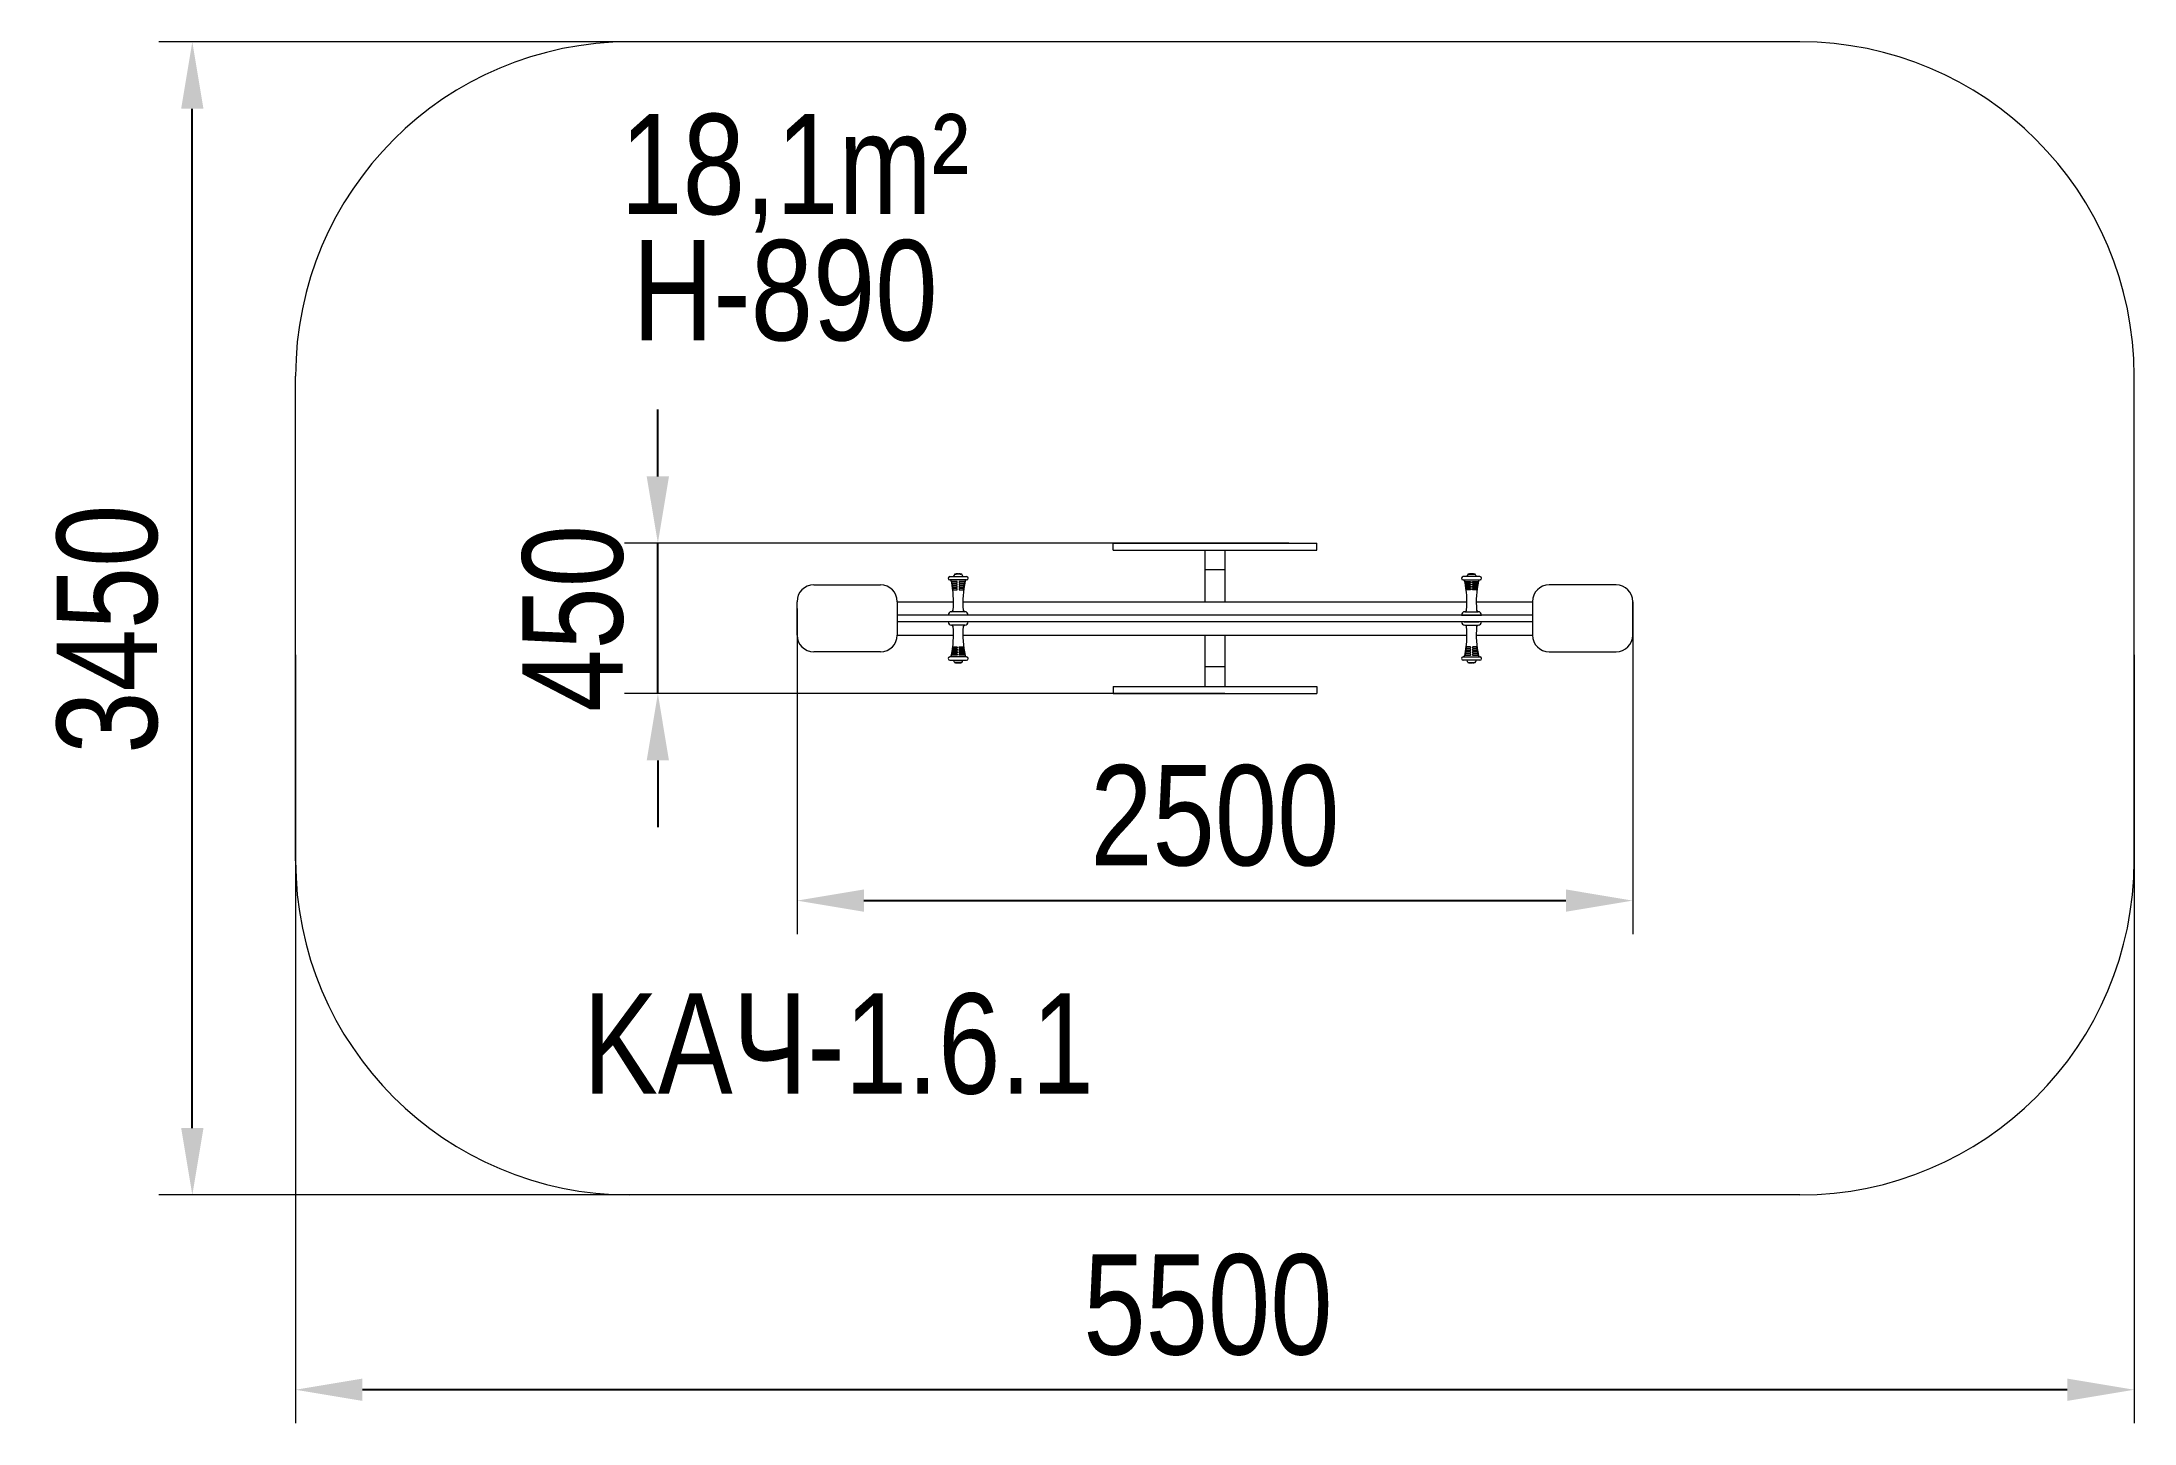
# Model space of a CAD drawing. Header units: millimetres. Extents: x -3410 to 2849, y -2252 to 1880.
import ezdxf

# ---------------------------------------------------------------- set-up
doc = ezdxf.new("R2010")
doc.units = ezdxf.units.MM
for name, color, linetype in [('DIKOM_АРТИКУЛ', 7, 'Continuous'), ('DIKOM_ЗОНА', 80, 'Continuous'), ('DIKOM_ОБЪЕКТ', 7, 'Continuous'), ('DIKOM_РАЗМЕР_ЗОНА', 7, 'Continuous'), ('DIKOM_РАЗМЕР_ОБЪЕКТА', 7, 'Continuous')]:
    doc.layers.add(name, color=color, linetype=linetype)
doc.styles.add('style1', font='arialbd.ttf', dxfattribs={"width": 0.8})
doc.dimstyles.new('1-50', dxfattribs={"dimtxt": 300, "dimasz": 200, "dimexe": 100, "dimexo": 0, "dimgap": 100, "dimtad": 1, "dimtxsty": 'style1', "dimcen": 200, "dimclrd": 7, "dimclre": 7, "dimclrt": 7, "dimadec": 1, "dimazin": 2, "dimtfac": 1, "dimtmove": 0, "dimatfit": 2, "dimfxl": 0, "dimlwd": 25, "dimlwe": 18, "dimarcsym": 0})

msp = doc.modelspace()

# ---------------------------------------------------------------- texts
at = {"layer": 'DIKOM_АРТИКУЛ', "insert": (-1790.922, -966.436), "char_height": 300, "width": 1537.52147, "attachment_point": 1, "style": 'style1'}
msp.add_mtext('{\\fArial|b0|i0|c204|p34;KAЧ-1.6.1}', dxfattribs=at)
at = {"layer": 'DIKOM_РАЗМЕР_ОБЪЕКТА', "char_height": 300, "width": 1216.94852, "attachment_point": 1, "style": 'style1'}
for s, insert in [('{\\fArial|b0|i0|c204|p34;18,1m²}', (-1679.834, 1664.924)), ('{\\fArial|b0|i0|c204|p34;H-890}', (-1643.631, 1287.421))]:
    msp.add_mtext(s, dxfattribs=dict(at, insert=insert))

# ---------------------------------------------------------------- blocks, each defined once
blk = doc.blocks.new('*D0')
at = {"layer": 'Defpoints', "color": 0, "transparency": 16777216}
for p in [(-1151.2, 185.5), (1348.8, 155.5), (1348.8, -688.9)]:
    blk.add_point(p, dxfattribs=at)
at = {"layer": 'DIKOM_РАЗМЕР_ОБЪЕКТА', "color": 7, "lineweight": 18, "transparency": 16777216}
for p, q in [((-1151.2, 185.5), (-1151.2, -788.9)), ((1348.8, 155.5), (1348.8, -788.9))]:
    blk.add_line(p, q, dxfattribs=at)
at = {"layer": 'DIKOM_РАЗМЕР_ОБЪЕКТА', "color": 7, "lineweight": 25, "transparency": 16777216}
blk.add_line((-951.2, -688.9), (1148.8, -688.9), dxfattribs=at)
at = {"layer": 'DIKOM_РАЗМЕР_ОБЪЕКТА', "color": 7, "transparency": 16777216}
for points in [[(-951.2, -655.5), (-951.2, -722.2), (-1151.2, -688.9)], [(1148.8, -655.5), (1148.8, -722.2), (1348.8, -688.9)]]:
    blk.add_solid(points, dxfattribs=at)
at = {"layer": 'DIKOM_РАЗМЕР_ОБЪЕКТА', "color": 7, "transparency": 16777216, "insert": (98.8, -435.7), "char_height": 300, "attachment_point": 5, "style": 'style1'}
blk.add_mtext('{\\fArial|b0|i0|c204|p34;2500}', dxfattribs=at)
blk = doc.blocks.new('*D1')
at = {"layer": 'Defpoints', "color": 0, "transparency": 16777216}
for p in [(-1567.5, 380.5), (319.9, 380.5), (128.8, -69.5)]:
    blk.add_point(p, dxfattribs=at)
at = {"layer": 'DIKOM_РАЗМЕР_ОБЪЕКТА', "color": 7, "lineweight": 25, "transparency": 16777216}
for p, q in [((-1567.5, 580.5), (-1567.5, 780.5)), ((-1567.5, -69.5), (-1567.5, 380.5)), ((-1567.5, -269.5), (-1567.5, -469.5))]:
    blk.add_line(p, q, dxfattribs=at)
at = {"layer": 'DIKOM_РАЗМЕР_ОБЪЕКТА', "color": 7, "lineweight": 18, "transparency": 16777216}
for p, q in [((319.9, 380.5), (-1667.5, 380.5)), ((128.8, -69.5), (-1667.5, -69.5))]:
    blk.add_line(p, q, dxfattribs=at)
at = {"layer": 'DIKOM_РАЗМЕР_ОБЪЕКТА', "color": 7, "transparency": 16777216}
for points in [[(-1600.9, 580.5), (-1534.2, 580.5), (-1567.5, 380.5)], [(-1600.9, -269.5), (-1534.2, -269.5), (-1567.5, -69.5)]]:
    blk.add_solid(points, dxfattribs=at)
at = {"layer": 'DIKOM_РАЗМЕР_ОБЪЕКТА', "color": 7, "transparency": 16777216, "insert": (-1820.7, 155.5), "char_height": 300, "attachment_point": 5, "rotation": 90, "style": 'style1'}
blk.add_mtext('{\\fArial|b0|i0|c204|p34;450}', dxfattribs=at)
blk = doc.blocks.new('*D2')
at = {"layer": 'Defpoints', "color": 0, "transparency": 16777216}
for p in [(-2960.1, 1880.5), (1420.7, 1880.5), (1420.7, -1569.5)]:
    blk.add_point(p, dxfattribs=at)
at = {"layer": 'DIKOM_РАЗМЕР_ЗОНА', "color": 7, "lineweight": 18, "transparency": 16777216}
for p, q in [((1420.7, 1880.5), (-3060.1, 1880.5)), ((1420.7, -1569.5), (-3060.1, -1569.5))]:
    blk.add_line(p, q, dxfattribs=at)
at = {"layer": 'DIKOM_РАЗМЕР_ЗОНА', "color": 7, "lineweight": 25, "transparency": 16777216}
blk.add_line((-2960.1, -1369.5), (-2960.1, 1680.5), dxfattribs=at)
at = {"layer": 'DIKOM_РАЗМЕР_ЗОНА', "color": 7, "transparency": 16777216}
for points in [[(-2993.5, 1680.5), (-2926.8, 1680.5), (-2960.1, 1880.5)], [(-2993.5, -1369.5), (-2926.8, -1369.5), (-2960.1, -1569.5)]]:
    blk.add_solid(points, dxfattribs=at)
at = {"layer": 'DIKOM_РАЗМЕР_ЗОНА', "color": 7, "transparency": 16777216, "insert": (-3213.4, 123.1), "char_height": 300, "attachment_point": 5, "rotation": 90, "style": 'style1'}
blk.add_mtext('{\\fArial|b0|i0|c204|p34;3450}', dxfattribs=at)
blk = doc.blocks.new('*D3')
at = {"layer": 'Defpoints', "color": 0, "transparency": 16777216}
for p in [(-2651.2, 46.2), (2848.8, 46.2), (-2651.2, -2152.4)]:
    blk.add_point(p, dxfattribs=at)
at = {"layer": 'DIKOM_РАЗМЕР_ЗОНА', "color": 7, "lineweight": 18, "transparency": 16777216}
for p, q in [((-2651.2, 46.2), (-2651.2, -2252.4)), ((2848.8, 46.2), (2848.8, -2252.4))]:
    blk.add_line(p, q, dxfattribs=at)
at = {"layer": 'DIKOM_РАЗМЕР_ЗОНА', "color": 7, "lineweight": 25, "transparency": 16777216}
blk.add_line((2648.8, -2152.4), (-2451.2, -2152.4), dxfattribs=at)
at = {"layer": 'DIKOM_РАЗМЕР_ЗОНА', "color": 7, "transparency": 16777216}
for points in [[(-2451.2, -2119), (-2451.2, -2185.7), (-2651.2, -2152.4)], [(2648.8, -2119), (2648.8, -2185.7), (2848.8, -2152.4)]]:
    blk.add_solid(points, dxfattribs=at)
at = {"layer": 'DIKOM_РАЗМЕР_ЗОНА', "color": 7, "transparency": 16777216, "insert": (78.1, -1899.2), "char_height": 300, "attachment_point": 5, "style": 'style1'}
blk.add_mtext('{\\fArial|b0|i0|c204|p34;5500}', dxfattribs=at)

# ---------------------------------------------------------------- dimensions: what is measured, and where the dimension line sits
at = {"layer": 'DIKOM_РАЗМЕР_ЗОНА'}
dim = msp.add_linear_dim(base=(-2960.127, 1880.499), p1=(1420.706, -1569.501), p2=(1420.706, 1880.499), angle=90, text='{\\fArial|b0|i0|c204|p34;3450}', dimstyle='1-50', dxfattribs=at)
dim.commit()
dim.dimension.update_dxf_attribs({"geometry": '*D2', "text_midpoint": (-2960.127, 123.052), "dimtype": 160})
dim = msp.add_linear_dim(base=(-2651.183, -2152.352), p1=(2848.817, 46.2), p2=(-2651.183, 46.2), text='{\\fArial|b0|i0|c204|p34;<>}', dimstyle='1-50', dxfattribs=at)
dim.commit()
dim.dimension.update_dxf_attribs({"geometry": '*D3', "text_midpoint": (78.11, -2152.352), "dimtype": 160})
at = {"layer": 'DIKOM_РАЗМЕР_ОБЪЕКТА'}
dim = msp.add_linear_dim(base=(-1567.518, 380.499), p1=(128.817, -69.501), p2=(319.938, 380.499), angle=90, text='{\\fArial|b0|i0|c204|p34;450}', dimstyle='1-50', dxfattribs=at)
dim.commit()
dim.dimension.update_dxf_attribs({"geometry": '*D1', "text_midpoint": (-1567.518, 155.499), "dimtype": 160})
dim = msp.add_linear_dim(base=(1348.817, -688.868), p1=(-1151.183, 185.499), p2=(1348.817, 155.499), text='{\\fArial|b0|i0|c204|p34;2500}', dimstyle='1-50', dxfattribs=at)
dim.commit()
dim.dimension.update_dxf_attribs({"geometry": '*D0', "text_midpoint": (98.817, -688.868), "dimtype": 160})

# ---------------------------------------------------------------- linework, layer by layer
at = {"layer": 'DIKOM_ЗОНА', "color": 3, "lineweight": 15}
for p, q in [((1848.817, 1880.499), (-1651.183, 1880.499)), ((-2651.183, -569.501), (-2651.183, 880.499)), ((2848.817, -569.501), (2848.817, 880.499)), ((1848.817, -1569.501), (-1651.183, -1569.501))]:
    msp.add_line(p, q, dxfattribs=at)
for centre, start, end in [((-1651.183, 880.499), 90, 180), ((1848.817, 880.499), 0, 90), ((-1651.183, -569.501), 180, 270), ((1848.817, -569.501), 270, 0)]:
    msp.add_arc(centre, 1000, start, end, dxfattribs=at)
at = {"layer": 'DIKOM_ОБЪЕКТ', "color": 7, "linetype": 'Continuous', "lineweight": 15}
for p, q in [((-205.848, 359.499), (-205.848, 380.499)), ((-205.848, 380.499), (403.482, 380.499)), ((128.817, 380.499), (68.817, 380.499)), ((403.482, 359.499), (403.482, 380.499)), ((-205.848, 359.499), (403.482, 359.499)), ((68.817, 359.499), (68.817, 205.499)), ((128.817, 359.499), (128.817, 205.499)), ((-1101.183, 255.499), (-901.183, 255.499)), ((-643.71, 270.499), (-694.418, 270.499)), ((-694.05, 280.513), (-644.077, 280.513)), ((-673.163, 265.897), (-688.975, 265.897)), ((-688.149, 261.903), (-673.167, 261.903)), ((-673.17, 258.908), (-687.567, 258.908)), ((-686.84, 254.915), (-673.175, 254.915)), ((-673.178, 251.92), (-686.331, 251.92)), ((-658.264, 287.499), (-679.864, 287.499)), ((-676.743, 288.085), (-676.798, 288.08)), ((-672.842, 288.479), (-672.606, 288.495)), ((-670.395, 288.551), (-670.658, 288.552)), ((-670.491, 288.552), (-669.581, 288.552)), ((-669.566, 288.552), (-668.522, 288.552)), ((-669.219, 288.55), (-669.565, 288.551)), ((-668.519, 288.552), (-668.137, 288.552)), ((-668.137, 288.552), (-667.589, 288.552)), ((-665.319, 288.484), (-665.306, 288.487)), ((-649.153, 265.897), (-664.965, 265.897)), ((-664.961, 261.903), (-649.979, 261.903)), ((-650.561, 258.908), (-664.957, 258.908)), ((-664.953, 254.915), (-651.288, 254.915)), ((-651.797, 251.92), (-664.95, 251.92)), ((-664.54, 288.395), (-664.554, 288.396)), ((-664.415, 288.359), (-663.088, 288.305)), ((-662.963, 288.294), (-663.175, 288.307)), ((-662.748, 288.265), (-662.435, 288.128)), ((-662.152, 288.122), (-662.483, 288.232)), ((-662.143, 288.12), (-662.152, 288.122)), ((128.817, 300.499), (68.817, 300.499)), ((841.345, 270.499), (892.053, 270.499)), ((891.685, 280.513), (841.712, 280.513)), ((846.788, 265.897), (862.6, 265.897)), ((862.596, 261.903), (847.613, 261.903)), ((848.196, 258.908), (862.592, 258.908)), ((862.588, 254.915), (848.923, 254.915)), ((849.432, 251.92), (862.584, 251.92)), ((855.899, 287.499), (877.499, 287.499)), ((859.778, 288.12), (859.787, 288.122)), ((859.787, 288.122), (860.118, 288.232)), ((860.383, 288.265), (860.07, 288.128)), ((860.598, 288.294), (860.81, 288.307)), ((862.05, 288.359), (860.723, 288.305)), ((862.175, 288.395), (862.188, 288.396)), ((862.953, 288.484), (862.941, 288.487)), ((865.771, 288.552), (865.224, 288.552)), ((866.154, 288.552), (865.771, 288.552)), ((867.201, 288.552), (866.157, 288.552)), ((866.854, 288.55), (867.2, 288.551)), ((868.126, 288.552), (867.216, 288.552)), ((868.029, 288.551), (868.293, 288.552)), ((870.477, 288.479), (870.241, 288.495)), ((870.797, 265.897), (886.61, 265.897)), ((885.784, 261.903), (870.802, 261.903)), ((870.805, 258.908), (885.202, 258.908)), ((884.475, 254.915), (870.81, 254.915)), ((870.813, 251.92), (883.966, 251.92)), ((874.378, 288.085), (874.433, 288.08)), ((1298.817, 255.499), (1098.817, 255.499)), ((-1151.183, 165.499), (-1151.183, 205.499)), ((-1151.183, 105.499), (-1151.183, 205.499)), ((-851.183, 205.499), (-683.065, 205.499)), ((-851.183, 205.499), (-851.183, 105.499)), ((-685.701, 247.927), (-673.183, 247.927)), ((-673.186, 244.932), (-685.265, 244.932)), ((-684.732, 240.939), (-673.19, 240.939)), ((-664.945, 247.927), (-652.427, 247.927)), ((-652.863, 244.932), (-664.942, 244.932)), ((-664.938, 240.939), (-653.396, 240.939)), ((-655.063, 205.499), (852.698, 205.499)), ((862.58, 247.927), (850.062, 247.927)), ((850.498, 244.932), (862.577, 244.932)), ((862.572, 240.939), (851.03, 240.939)), ((883.336, 247.927), (870.818, 247.927)), ((870.821, 244.932), (882.9, 244.932)), ((882.367, 240.939), (870.825, 240.939)), ((880.7, 205.499), (1048.817, 205.499)), ((1048.817, 205.499), (1048.817, 105.499)), ((1348.817, 205.499), (1348.817, 165.499)), ((1348.817, 105.499), (1348.817, 205.499)), ((-1151.183, 145.499), (-1151.183, 105.499)), ((1048.817, 165.499), (-851.183, 165.499)), ((1048.817, 145.499), (-851.183, 145.499)), ((-647.064, 165.499), (-691.064, 165.499)), ((-647.064, 145.499), (-691.064, 145.499)), ((-649.064, 175.499), (-689.064, 175.499)), ((-649.064, 135.499), (-689.064, 135.499)), ((836.699, 165.499), (896.699, 165.499)), ((844.699, 165.499), (888.699, 165.499)), ((844.699, 145.499), (888.699, 145.499)), ((846.699, 175.499), (886.699, 175.499)), ((846.699, 135.499), (886.699, 135.499)), ((1348.817, 165.499), (1348.817, 145.499)), ((1348.817, 105.499), (1348.817, 145.499)), ((-851.183, 105.499), (-683.065, 105.499)), ((-685.701, 63.071), (-673.183, 63.071)), ((-673.186, 66.066), (-685.265, 66.066)), ((-684.732, 70.06), (-673.19, 70.06)), ((-664.945, 63.071), (-652.427, 63.071)), ((-652.863, 66.066), (-664.942, 66.066)), ((-664.938, 70.06), (-653.396, 70.06)), ((-655.063, 105.499), (852.698, 105.499)), ((68.817, 105.499), (68.817, -48.501)), ((128.817, 105.499), (128.817, -48.501)), ((862.58, 63.071), (850.062, 63.071)), ((850.498, 66.066), (862.577, 66.066)), ((862.572, 70.06), (851.03, 70.06)), ((883.336, 63.071), (870.818, 63.071)), ((870.821, 66.066), (882.9, 66.066)), ((882.367, 70.06), (870.825, 70.06)), ((880.7, 105.499), (1048.817, 105.499)), ((-901.183, 55.499), (-1101.183, 55.499)), ((-643.71, 40.499), (-694.418, 40.499)), ((-694.05, 30.486), (-644.077, 30.486)), ((-673.163, 45.101), (-688.975, 45.101)), ((-688.149, 49.095), (-673.167, 49.095)), ((-673.17, 52.09), (-687.567, 52.09)), ((-686.84, 56.083), (-673.175, 56.083)), ((-673.178, 59.078), (-686.331, 59.078)), ((-658.264, 23.499), (-679.864, 23.499)), ((-676.743, 22.913), (-676.798, 22.918)), ((-672.842, 22.519), (-672.606, 22.503)), ((-670.395, 22.447), (-670.658, 22.447)), ((-670.491, 22.447), (-669.581, 22.447)), ((-669.566, 22.447), (-668.522, 22.447)), ((-669.219, 22.449), (-669.565, 22.448)), ((-668.519, 22.447), (-668.137, 22.447)), ((-668.137, 22.447), (-667.589, 22.447)), ((-665.319, 22.514), (-665.306, 22.512)), ((-649.153, 45.101), (-664.965, 45.101)), ((-664.961, 49.095), (-649.979, 49.095)), ((-650.561, 52.09), (-664.957, 52.09)), ((-664.953, 56.083), (-651.288, 56.083)), ((-651.797, 59.078), (-664.95, 59.078)), ((-664.54, 22.603), (-664.554, 22.602)), ((-664.415, 22.639), (-663.088, 22.693)), ((-662.963, 22.704), (-663.175, 22.691)), ((-662.748, 22.733), (-662.435, 22.871)), ((-662.152, 22.877), (-662.483, 22.767)), ((-662.143, 22.878), (-662.152, 22.877)), ((128.817, 10.499), (68.817, 10.499)), ((841.345, 40.499), (892.053, 40.499)), ((891.685, 30.486), (841.712, 30.486)), ((846.788, 45.101), (862.6, 45.101)), ((862.596, 49.095), (847.613, 49.095)), ((848.196, 52.09), (862.592, 52.09)), ((862.588, 56.083), (848.923, 56.083)), ((849.432, 59.078), (862.584, 59.078)), ((855.899, 23.499), (877.499, 23.499)), ((859.778, 22.878), (859.787, 22.877)), ((859.787, 22.877), (860.118, 22.767)), ((860.383, 22.733), (860.07, 22.871)), ((860.598, 22.704), (860.81, 22.691)), ((862.05, 22.639), (860.723, 22.693)), ((862.175, 22.603), (862.188, 22.602)), ((862.953, 22.514), (862.941, 22.512)), ((865.771, 22.447), (865.224, 22.447)), ((866.154, 22.447), (865.771, 22.447)), ((867.201, 22.447), (866.157, 22.447)), ((866.854, 22.449), (867.2, 22.448)), ((868.126, 22.447), (867.216, 22.447)), ((868.029, 22.447), (868.293, 22.447)), ((870.477, 22.519), (870.241, 22.503)), ((870.797, 45.101), (886.61, 45.101)), ((885.784, 49.095), (870.802, 49.095)), ((870.805, 52.09), (885.202, 52.09)), ((884.475, 56.083), (870.81, 56.083)), ((870.813, 59.078), (883.966, 59.078)), ((874.378, 22.913), (874.433, 22.918)), ((1098.817, 55.499), (1298.817, 55.499)), ((-205.848, -48.501), (-205.848, -69.501)), ((-205.848, -48.501), (403.482, -48.501)), ((403.482, -48.501), (403.482, -69.501)), ((-205.848, -69.501), (403.482, -69.501)), ((128.817, -69.501), (68.817, -69.501))]:
    msp.add_line(p, q, dxfattribs=at)
at = {"layer": 'DIKOM_ОБЪЕКТ', "color": 7, "linetype": 'Continuous', "lineweight": 15, "flags": 128}
for points in [[(-662.824, 288.279), (-662.819, 288.279), (-662.815, 288.278)], [(860.458, 288.279), (860.454, 288.279), (860.449, 288.278)], [(-662.824, 22.719), (-662.819, 22.72), (-662.815, 22.72)], [(860.458, 22.719), (860.454, 22.72), (860.449, 22.72)]]:
    msp.add_lwpolyline(points, dxfattribs=at)
at = {"layer": 'DIKOM_ОБЪЕКТ', "color": 7, "linetype": 'Continuous', "lineweight": 15}
for centre, radius, start, end in [((-1101.183, 205.499), 50, 90, 180), ((-901.183, 205.499), 50, 0, 90), ((-694.05, 275.499), 5.013, 90, 265.7975314), ((-694.418, 265.499), 5, 11.9364347, 90), ((-981.923, 204.721), 298.859, 355.2718469, 11.9364347), ((-665.387, 275.339), 18.677, 139.3788429, 163.9326172), ((-670.539, 246.716), 41.836, 98.5294912, 102.879622), ((-670.539, 246.716), 41.836, 95.4931741, 96.6048511), ((-670.539, 246.716), 41.836, 93.4709161, 94.6614731), ((-670.539, 246.716), 41.836, 91.6859543, 92.8331817), ((-670.539, 246.716), 41.836, 90.7125893, 91.048861), ((-667.589, 246.716), 41.836, 87.5252584, 90), ((-667.589, 246.716), 41.836, 85.7892618, 86.9049027), ((-667.589, 246.716), 41.836, 83.9415734, 85.1504334), ((-667.589, 246.716), 41.836, 81.9079961, 82.9871736), ((-667.589, 246.716), 41.836, 77.120378, 80.8258507), ((-672.741, 275.339), 18.677, 16.0673828, 40.6211571), ((-356.205, 204.721), 298.859, 168.0635653, 184.7281531), ((-643.71, 265.499), 5, 90, 168.0635653), ((-644.077, 275.499), 5.013, 274.2024686, 90), ((841.712, 275.499), 5.013, 90, 265.7975314), ((841.345, 265.499), 5, 11.9364347, 90), ((553.84, 204.721), 298.859, 355.2718469, 11.9364347), ((870.376, 275.339), 18.677, 139.3788429, 163.9326172), ((865.224, 246.716), 41.836, 99.1741493, 102.879622), ((865.224, 246.716), 41.836, 97.0128264, 98.0920039), ((865.224, 246.716), 41.836, 94.8495666, 96.0584266), ((865.224, 246.716), 41.836, 93.0950973, 94.2107382), ((865.224, 246.716), 41.836, 90, 92.4747416), ((868.174, 246.716), 41.836, 88.951139, 89.2874107), ((868.174, 246.716), 41.836, 87.1668183, 88.3140457), ((868.174, 246.716), 41.836, 85.3385269, 86.5290839), ((868.174, 246.716), 41.836, 83.3951489, 84.5068259), ((868.174, 246.716), 41.836, 77.120378, 81.4705088), ((863.022, 275.339), 18.677, 16.0673828, 40.6211571), ((1179.558, 204.721), 298.859, 168.0635653, 184.7281531), ((892.053, 265.499), 5, 90, 168.0635653), ((891.685, 275.499), 5.013, 274.2024686, 90), ((1098.817, 205.499), 50, 90, 180), ((1298.817, 205.499), 50, 0, 90), ((-689.064, 165.499), 10, 90, 180), ((-689.064, 145.499), 10, 180, 270), ((-981.923, 106.277), 298.859, 348.0635653, 4.7281531), ((-689.064, 180.499), 5, 270, 355.2718469), ((-689.064, 130.499), 5, 4.7281531, 90), ((-356.205, 106.277), 298.859, 175.2718469, 191.9364347), ((-649.064, 180.499), 5, 184.7281531, 270), ((-649.064, 130.499), 5, 90, 175.2718469), ((-649.064, 165.499), 10, 0, 90), ((-649.064, 145.499), 10, 270, 0), ((846.699, 165.499), 10, 90, 180), ((846.699, 145.499), 10, 180, 270), ((553.84, 106.277), 298.859, 348.0635653, 4.7281531), ((846.699, 180.499), 5, 270, 355.2718469), ((846.699, 130.499), 5, 4.7281531, 90), ((1179.558, 106.277), 298.859, 175.2718469, 191.9364347), ((886.699, 180.499), 5, 184.7281531, 270), ((886.699, 130.499), 5, 90, 175.2718469), ((886.699, 165.499), 10, 0, 90), ((886.699, 145.499), 10, 270, 0), ((-1101.183, 105.499), 50, 180, 270), ((-901.183, 105.499), 50, 270, 0), ((1098.817, 105.499), 50, 180, 270), ((1298.817, 105.499), 50, 270, 0), ((-694.05, 35.499), 5.013, 94.2024686, 270), ((-694.418, 45.499), 5, 270, 348.0635653), ((-665.387, 35.659), 18.677, 196.0673828, 220.6211571), ((-670.539, 64.282), 41.836, 257.120378, 261.4705088), ((-670.539, 64.282), 41.836, 263.3951489, 264.5068259), ((-670.539, 64.282), 41.836, 265.3385269, 266.5290839), ((-670.539, 64.282), 41.836, 267.1668183, 268.3140457), ((-670.539, 64.282), 41.836, 268.951139, 269.2874107), ((-667.589, 64.282), 41.836, 270, 272.4747416), ((-667.589, 64.282), 41.836, 273.0950973, 274.2107382), ((-667.589, 64.282), 41.836, 274.8495666, 276.0584266), ((-667.589, 64.282), 41.836, 277.0128264, 278.0920039), ((-667.589, 64.282), 41.836, 279.1741493, 282.879622), ((-672.741, 35.659), 18.677, 319.3788429, 343.9326172), ((-643.71, 45.499), 5, 191.9364347, 270), ((-644.077, 35.499), 5.013, 270, 85.7975314), ((841.712, 35.499), 5.013, 94.2024686, 270), ((841.345, 45.499), 5, 270, 348.0635653), ((870.376, 35.659), 18.677, 196.0673828, 220.6211571), ((865.224, 64.282), 41.836, 257.120378, 260.8258507), ((865.224, 64.282), 41.836, 261.9079961, 262.9871736), ((865.224, 64.282), 41.836, 263.9415734, 265.1504334), ((865.224, 64.282), 41.836, 265.7892618, 266.9049027), ((865.224, 64.282), 41.836, 267.5252584, 270), ((868.174, 64.282), 41.836, 270.7125893, 271.048861), ((868.174, 64.282), 41.836, 271.6859543, 272.8331817), ((868.174, 64.282), 41.836, 273.4709161, 274.6614731), ((868.174, 64.282), 41.836, 275.4931741, 276.6048511), ((868.174, 64.282), 41.836, 278.5294912, 282.879622), ((863.022, 35.659), 18.677, 319.3788429, 343.9326172), ((892.053, 45.499), 5, 191.9364347, 270), ((891.685, 35.499), 5.013, 270, 85.7975314)]:
    msp.add_arc(centre, radius, start, end, dxfattribs=at)
for points, knots in [([(-688.975, 265.897), (-689.015, 265.897), (-689.045, 265.859), (-689.079, 265.712), (-689.083, 265.601), (-689.072, 265.394), (-689.065, 265.316), (-689.047, 265.153), (-689.035, 265.066), (-689.008, 264.884), (-688.992, 264.788), (-688.957, 264.596), (-688.939, 264.498), (-688.918, 264.399)], [0, 0, 0, 0, 0.25, 0.25, 0.5, 0.5, 0.625, 0.625, 0.75, 0.75, 0.875, 0.875, 1, 1, 1, 1]), ([(-688.715, 263.401), (-688.674, 263.199), (-688.629, 263), (-688.558, 262.728), (-688.533, 262.64), (-688.484, 262.477), (-688.46, 262.403), (-688.41, 262.266), (-688.385, 262.204), (-688.336, 262.097), (-688.312, 262.052), (-688.239, 261.941), (-688.193, 261.903), (-688.149, 261.903)], [0, 0, 0, 0, 0.25, 0.25, 0.375, 0.375, 0.5, 0.5, 0.625, 0.625, 0.75, 0.75, 1, 1, 1, 1]), ([(-687.567, 258.908), (-687.611, 258.908), (-687.644, 258.871), (-687.687, 258.725), (-687.696, 258.615), (-687.693, 258.408), (-687.689, 258.331), (-687.676, 258.167), (-687.667, 258.08), (-687.645, 257.897), (-687.632, 257.801), (-687.602, 257.608), (-687.586, 257.51), (-687.568, 257.411)], [0, 0, 0, 0, 0.25, 0.25, 0.5, 0.5, 0.625, 0.625, 0.75, 0.75, 0.875, 0.875, 1, 1, 1, 1]), ([(-687.389, 256.413), (-687.353, 256.21), (-687.312, 256.01), (-687.246, 255.737), (-687.224, 255.649), (-687.177, 255.486), (-687.154, 255.412), (-687.106, 255.275), (-687.081, 255.213), (-687.033, 255.107), (-687.008, 255.062), (-686.935, 254.953), (-686.886, 254.915), (-686.84, 254.915)], [0, 0, 0, 0, 0.25, 0.25, 0.375, 0.375, 0.5, 0.5, 0.625, 0.625, 0.75, 0.75, 1, 1, 1, 1]), ([(-686.331, 251.92), (-686.378, 251.92), (-686.415, 251.883), (-686.467, 251.738), (-686.481, 251.629), (-686.486, 251.423), (-686.484, 251.345), (-686.477, 251.181), (-686.471, 251.095), (-686.454, 250.911), (-686.443, 250.815), (-686.419, 250.621), (-686.405, 250.523), (-686.389, 250.423)], [0, 0, 0, 0, 0.25, 0.25, 0.5, 0.5, 0.625, 0.625, 0.75, 0.75, 0.875, 0.875, 1, 1, 1, 1]), ([(-676.798, 288.08), (-676.595, 288.11), (-676.2, 288.168), (-675.804, 288.217), (-675.61, 288.241)], [0, 0, 0, 0, 0.51226591, 1, 1, 1, 1]), ([(-675.532, 288.253), (-675.652, 288.238), (-675.897, 288.208), (-676.142, 288.175), (-676.268, 288.158)], [0, 0, 0, 0, 0.48840515, 1, 1, 1, 1]), ([(-675.61, 288.241), (-675.413, 288.264), (-675.086, 288.302), (-674.618, 288.35), (-674.229, 288.388), (-674.042, 288.404), (-673.939, 288.413)], [0, 0, 0, 0, 0.32050704, 0.53075483, 0.74102487, 1, 1, 1, 1]), ([(-674.228, 288.388), (-674.228, 288.388), (-674.266, 288.386), (-674.421, 288.371), (-674.664, 288.348), (-674.977, 288.316), (-675.269, 288.284), (-675.46, 288.261), (-675.532, 288.253)], [0, 0, 0, 0, 0.00121393, 0.23381495, 0.42287078, 0.61297037, 0.85535983, 1, 1, 1, 1]), ([(-672.873, 288.478), (-672.889, 288.479), (-673.027, 288.487), (-673.164, 288.469), (-673.286, 288.453)], [0, 0, 0, 0, 0.11469752, 1, 1, 1, 1]), ([(-673.286, 288.453), (-673.216, 288.458), (-673.068, 288.467), (-672.92, 288.475), (-672.842, 288.479)], [0, 0, 0, 0, 0.47607158, 1, 1, 1, 1]), ([(-671.637, 250.423), (-671.636, 250.623), (-671.678, 250.822), (-671.836, 251.186), (-671.954, 251.355), (-672.171, 251.561), (-672.251, 251.624), (-672.42, 251.73), (-672.508, 251.775), (-672.694, 251.848), (-672.79, 251.875), (-672.983, 251.911), (-673.08, 251.92), (-673.178, 251.92)], [0, 0, 0, 0, 0.25, 0.25, 0.5, 0.5, 0.625, 0.625, 0.75, 0.75, 0.875, 0.875, 1, 1, 1, 1]), ([(-673.175, 254.915), (-672.974, 254.915), (-672.776, 254.954), (-672.409, 255.099), (-672.238, 255.208), (-672.023, 255.412), (-671.957, 255.489), (-671.843, 255.651), (-671.795, 255.738), (-671.715, 255.921), (-671.684, 256.017), (-671.643, 256.212), (-671.632, 256.311), (-671.632, 256.413)], [0, 0, 0, 0, 0.25, 0.25, 0.5, 0.5, 0.625, 0.625, 0.75, 0.75, 0.875, 0.875, 1, 1, 1, 1]), ([(-671.632, 257.411), (-671.632, 257.51), (-671.642, 257.609), (-671.682, 257.803), (-671.712, 257.899), (-671.829, 258.172), (-671.946, 258.34), (-672.162, 258.547), (-672.242, 258.61), (-672.411, 258.717), (-672.499, 258.762), (-672.685, 258.835), (-672.781, 258.863), (-672.974, 258.899), (-673.072, 258.908), (-673.17, 258.908)], [0, 0, 0, 0, 0.125, 0.125, 0.25, 0.25, 0.5, 0.5, 0.625, 0.625, 0.75, 0.75, 0.875, 0.875, 1, 1, 1, 1]), ([(-673.167, 261.903), (-672.966, 261.903), (-672.766, 261.942), (-672.4, 262.089), (-672.229, 262.198), (-672.015, 262.403), (-671.949, 262.48), (-671.836, 262.642), (-671.788, 262.728), (-671.709, 262.911), (-671.678, 263.007), (-671.638, 263.201), (-671.627, 263.3), (-671.627, 263.401)], [0, 0, 0, 0, 0.25, 0.25, 0.5, 0.5, 0.625, 0.625, 0.75, 0.75, 0.875, 0.875, 1, 1, 1, 1]), ([(-671.627, 264.399), (-671.627, 264.498), (-671.636, 264.596), (-671.676, 264.789), (-671.706, 264.885), (-671.822, 265.157), (-671.939, 265.326), (-672.154, 265.533), (-672.233, 265.596), (-672.402, 265.704), (-672.49, 265.749), (-672.675, 265.823), (-672.772, 265.851), (-672.966, 265.888), (-673.064, 265.897), (-673.163, 265.897)], [0, 0, 0, 0, 0.125, 0.125, 0.25, 0.25, 0.5, 0.5, 0.625, 0.625, 0.75, 0.75, 0.875, 0.875, 1, 1, 1, 1]), ([(-671.564, 288.531), (-671.602, 288.533), (-671.761, 288.541), (-671.92, 288.526), (-672.042, 288.515)], [0, 0, 0, 0, 0.23326956, 1, 1, 1, 1]), ([(-672.042, 288.515), (-671.97, 288.517), (-671.822, 288.522), (-671.674, 288.526), (-671.597, 288.528)], [0, 0, 0, 0, 0.48372752, 1, 1, 1, 1]), ([(-671.597, 288.528), (-671.539, 288.533), (-671.442, 288.542), (-671.344, 288.543), (-671.305, 288.544)], [0, 0, 0, 0, 0.5965998, 1, 1, 1, 1]), ([(-671.059, 288.546), (-670.703, 288.549), (-670.298, 288.553), (-669.893, 288.55), (-669.845, 288.549)], [0, 0, 0, 0, 0.88093043, 1, 1, 1, 1]), ([(-669.845, 288.549), (-669.741, 288.55), (-669.532, 288.55), (-669.324, 288.55), (-669.219, 288.55)], [0, 0, 0, 0, 0.49982743, 1, 1, 1, 1]), ([(-668.526, 288.551), (-668.448, 288.551), (-668.292, 288.55), (-667.854, 288.54), (-667.51, 288.532), (-667.336, 288.528)], [0, 0, 0, 0, 0.33172025, 0.66120634, 1, 1, 1, 1]), ([(-667.246, 288.535), (-667.393, 288.539), (-667.663, 288.545), (-667.977, 288.55), (-668.158, 288.552), (-668.22, 288.551), (-668.203, 288.55), (-668.2, 288.55)], [0, 0, 0, 0, 0.27430909, 0.50581814, 0.73735946, 0.95613348, 1, 1, 1, 1]), ([(-667.336, 288.528), (-667.129, 288.522), (-666.748, 288.511), (-666.21, 288.498), (-665.78, 288.488), (-665.465, 288.483), (-665.367, 288.484), (-665.319, 288.484)], [0, 0, 0, 0, 0.22528726, 0.41293395, 0.60008446, 0.8000746, 1, 1, 1, 1]), ([(-665.763, 288.507), (-665.82, 288.507), (-665.914, 288.507), (-666.232, 288.512), (-666.586, 288.519), (-666.943, 288.528), (-667.161, 288.533), (-667.246, 288.535)], [0, 0, 0, 0, 0.30184842, 0.49140565, 0.68108801, 0.87643234, 1, 1, 1, 1]), ([(-664.965, 265.897), (-665.163, 265.897), (-665.362, 265.859), (-665.731, 265.712), (-665.904, 265.601), (-666.118, 265.394), (-666.184, 265.316), (-666.297, 265.153), (-666.345, 265.066), (-666.423, 264.884), (-666.452, 264.788), (-666.491, 264.596), (-666.501, 264.498), (-666.501, 264.399)], [0, 0, 0, 0, 0.25, 0.25, 0.5, 0.5, 0.625, 0.625, 0.75, 0.75, 0.875, 0.875, 1, 1, 1, 1]), ([(-666.501, 263.401), (-666.5, 263.199), (-666.458, 263), (-666.34, 262.728), (-666.29, 262.64), (-666.177, 262.477), (-666.112, 262.403), (-665.97, 262.266), (-665.89, 262.204), (-665.724, 262.097), (-665.636, 262.052), (-665.359, 261.941), (-665.162, 261.903), (-664.961, 261.903)], [0, 0, 0, 0, 0.25, 0.25, 0.375, 0.375, 0.5, 0.5, 0.625, 0.625, 0.75, 0.75, 1, 1, 1, 1]), ([(-664.957, 258.908), (-665.155, 258.908), (-665.353, 258.871), (-665.722, 258.725), (-665.895, 258.615), (-666.11, 258.408), (-666.176, 258.331), (-666.29, 258.167), (-666.338, 258.08), (-666.417, 257.897), (-666.447, 257.801), (-666.486, 257.608), (-666.496, 257.51), (-666.496, 257.411)], [0, 0, 0, 0, 0.25, 0.25, 0.5, 0.5, 0.625, 0.625, 0.75, 0.75, 0.875, 0.875, 1, 1, 1, 1]), ([(-666.496, 256.413), (-666.495, 256.21), (-666.452, 256.01), (-666.333, 255.737), (-666.283, 255.649), (-666.169, 255.486), (-666.104, 255.412), (-665.961, 255.275), (-665.881, 255.213), (-665.715, 255.107), (-665.627, 255.062), (-665.35, 254.953), (-665.154, 254.915), (-664.953, 254.915)], [0, 0, 0, 0, 0.25, 0.25, 0.375, 0.375, 0.5, 0.5, 0.625, 0.625, 0.75, 0.75, 1, 1, 1, 1]), ([(-664.95, 251.92), (-665.146, 251.92), (-665.344, 251.883), (-665.712, 251.738), (-665.886, 251.629), (-666.102, 251.423), (-666.169, 251.345), (-666.283, 251.181), (-666.332, 251.095), (-666.411, 250.911), (-666.441, 250.815), (-666.481, 250.621), (-666.491, 250.523), (-666.491, 250.423)], [0, 0, 0, 0, 0.25, 0.25, 0.5, 0.5, 0.625, 0.625, 0.75, 0.75, 0.875, 0.875, 1, 1, 1, 1]), ([(-665.728, 288.509), (-665.725, 288.509), (-665.707, 288.508), (-665.738, 288.507), (-665.763, 288.507)], [0, 0, 0, 0, 0.21851262, 1, 1, 1, 1]), ([(-665.298, 288.489), (-665.347, 288.491), (-665.427, 288.496), (-665.637, 288.503), (-665.717, 288.506)], [0, 0, 0, 0, 0.6185909, 1, 1, 1, 1]), ([(-664.518, 288.433), (-664.593, 288.439), (-664.789, 288.456), (-664.986, 288.432), (-665.108, 288.418)], [0, 0, 0, 0, 0.37929698, 1, 1, 1, 1]), ([(-665.108, 288.418), (-664.989, 288.408), (-664.758, 288.39), (-664.528, 288.37), (-664.415, 288.359)], [0, 0, 0, 0, 0.51307172, 1, 1, 1, 1]), ([(-663.088, 288.305), (-663.042, 288.301), (-662.974, 288.295), (-662.884, 288.286), (-662.844, 288.281), (-662.824, 288.279)], [0, 0, 0, 0, 0.49974445, 0.74976823, 1, 1, 1, 1]), ([(-662.815, 288.278), (-662.804, 288.276), (-662.789, 288.274), (-662.766, 288.269), (-662.754, 288.267), (-662.748, 288.265)], [0, 0, 0, 0, 0.4999551, 0.74997347, 1, 1, 1, 1]), ([(-662.514, 288.242), (-662.589, 288.251), (-662.685, 288.263), (-662.78, 288.273), (-662.8, 288.276)], [0, 0, 0, 0, 0.78691093, 1, 1, 1, 1]), ([(-662.435, 288.128), (-662.342, 288.114), (-662.136, 288.084), (-661.93, 288.052), (-661.819, 288.035)], [0, 0, 0, 0, 0.45603306, 1, 1, 1, 1]), ([(-661.531, 288.111), (-661.633, 288.123), (-661.837, 288.147), (-662.041, 288.129), (-662.143, 288.12)], [0, 0, 0, 0, 0.50017742, 1, 1, 1, 1]), ([(-661.819, 288.035), (-661.697, 288.051), (-661.453, 288.084), (-661.208, 288.057), (-661.086, 288.043)], [0, 0, 0, 0, 0.50015562, 1, 1, 1, 1]), ([(-661.086, 288.043), (-661.17, 288.056), (-661.318, 288.079), (-661.466, 288.101), (-661.531, 288.111)], [0, 0, 0, 0, 0.56312486, 1, 1, 1, 1]), ([(-651.739, 250.423), (-651.708, 250.623), (-651.682, 250.822), (-651.649, 251.186), (-651.641, 251.355), (-651.645, 251.561), (-651.65, 251.624), (-651.664, 251.73), (-651.674, 251.775), (-651.7, 251.848), (-651.716, 251.875), (-651.753, 251.911), (-651.773, 251.92), (-651.797, 251.92)], [0, 0, 0, 0, 0.25, 0.25, 0.5, 0.5, 0.625, 0.625, 0.75, 0.75, 0.875, 0.875, 1, 1, 1, 1]), ([(-651.288, 254.915), (-651.242, 254.915), (-651.193, 254.954), (-651.095, 255.099), (-651.046, 255.208), (-650.974, 255.412), (-650.95, 255.489), (-650.904, 255.651), (-650.881, 255.738), (-650.837, 255.921), (-650.816, 256.017), (-650.776, 256.212), (-650.757, 256.311), (-650.739, 256.413)], [0, 0, 0, 0, 0.25, 0.25, 0.5, 0.5, 0.625, 0.625, 0.75, 0.75, 0.875, 0.875, 1, 1, 1, 1]), ([(-650.56, 257.411), (-650.542, 257.51), (-650.526, 257.609), (-650.496, 257.803), (-650.483, 257.899), (-650.45, 258.172), (-650.436, 258.34), (-650.433, 258.547), (-650.434, 258.61), (-650.444, 258.717), (-650.452, 258.762), (-650.473, 258.835), (-650.487, 258.863), (-650.52, 258.899), (-650.539, 258.908), (-650.561, 258.908)], [0, 0, 0, 0, 0.125, 0.125, 0.25, 0.25, 0.5, 0.5, 0.625, 0.625, 0.75, 0.75, 0.875, 0.875, 1, 1, 1, 1]), ([(-649.979, 261.903), (-649.935, 261.903), (-649.888, 261.942), (-649.792, 262.089), (-649.742, 262.198), (-649.668, 262.403), (-649.643, 262.48), (-649.594, 262.642), (-649.57, 262.728), (-649.522, 262.911), (-649.499, 263.007), (-649.455, 263.201), (-649.434, 263.3), (-649.413, 263.401)], [0, 0, 0, 0, 0.25, 0.25, 0.5, 0.5, 0.625, 0.625, 0.75, 0.75, 0.875, 0.875, 1, 1, 1, 1]), ([(-649.21, 264.399), (-649.189, 264.498), (-649.17, 264.596), (-649.136, 264.789), (-649.12, 264.885), (-649.079, 265.157), (-649.06, 265.326), (-649.049, 265.533), (-649.048, 265.596), (-649.052, 265.704), (-649.058, 265.749), (-649.075, 265.823), (-649.086, 265.851), (-649.115, 265.888), (-649.133, 265.897), (-649.153, 265.897)], [0, 0, 0, 0, 0.125, 0.125, 0.25, 0.25, 0.5, 0.5, 0.625, 0.625, 0.75, 0.75, 0.875, 0.875, 1, 1, 1, 1]), ([(846.844, 264.399), (846.824, 264.498), (846.805, 264.596), (846.77, 264.789), (846.755, 264.885), (846.714, 265.157), (846.695, 265.326), (846.683, 265.533), (846.683, 265.596), (846.687, 265.704), (846.692, 265.749), (846.709, 265.823), (846.721, 265.851), (846.75, 265.888), (846.768, 265.897), (846.788, 265.897)], [0, 0, 0, 0, 0.125, 0.125, 0.25, 0.25, 0.5, 0.5, 0.625, 0.625, 0.75, 0.75, 0.875, 0.875, 1, 1, 1, 1]), ([(847.613, 261.903), (847.57, 261.903), (847.523, 261.942), (847.427, 262.089), (847.377, 262.198), (847.303, 262.403), (847.278, 262.48), (847.229, 262.642), (847.205, 262.728), (847.157, 262.911), (847.134, 263.007), (847.09, 263.201), (847.068, 263.3), (847.048, 263.401)], [0, 0, 0, 0, 0.25, 0.25, 0.5, 0.5, 0.625, 0.625, 0.75, 0.75, 0.875, 0.875, 1, 1, 1, 1]), ([(848.195, 257.411), (848.177, 257.51), (848.16, 257.609), (848.131, 257.803), (848.117, 257.899), (848.084, 258.172), (848.071, 258.34), (848.067, 258.547), (848.069, 258.61), (848.079, 258.717), (848.086, 258.762), (848.108, 258.835), (848.122, 258.863), (848.155, 258.899), (848.174, 258.908), (848.196, 258.908)], [0, 0, 0, 0, 0.125, 0.125, 0.25, 0.25, 0.5, 0.5, 0.625, 0.625, 0.75, 0.75, 0.875, 0.875, 1, 1, 1, 1]), ([(848.923, 254.915), (848.876, 254.915), (848.827, 254.954), (848.73, 255.099), (848.68, 255.208), (848.609, 255.412), (848.585, 255.489), (848.539, 255.651), (848.516, 255.738), (848.472, 255.921), (848.451, 256.017), (848.411, 256.212), (848.392, 256.311), (848.374, 256.413)], [0, 0, 0, 0, 0.25, 0.25, 0.5, 0.5, 0.625, 0.625, 0.75, 0.75, 0.875, 0.875, 1, 1, 1, 1]), ([(849.374, 250.423), (849.342, 250.623), (849.317, 250.822), (849.284, 251.186), (849.276, 251.355), (849.28, 251.561), (849.285, 251.624), (849.299, 251.73), (849.309, 251.775), (849.335, 251.848), (849.351, 251.875), (849.387, 251.911), (849.408, 251.92), (849.432, 251.92)], [0, 0, 0, 0, 0.25, 0.25, 0.5, 0.5, 0.625, 0.625, 0.75, 0.75, 0.875, 0.875, 1, 1, 1, 1]), ([(858.721, 288.043), (858.805, 288.056), (858.953, 288.079), (859.101, 288.101), (859.166, 288.111)], [0, 0, 0, 0, 0.56312486, 1, 1, 1, 1]), ([(859.453, 288.035), (859.331, 288.051), (859.087, 288.084), (858.843, 288.057), (858.721, 288.043)], [0, 0, 0, 0, 0.50015562, 1, 1, 1, 1]), ([(859.166, 288.111), (859.268, 288.123), (859.472, 288.147), (859.676, 288.129), (859.778, 288.12)], [0, 0, 0, 0, 0.50017742, 1, 1, 1, 1]), ([(860.07, 288.128), (859.976, 288.114), (859.771, 288.084), (859.565, 288.052), (859.453, 288.035)], [0, 0, 0, 0, 0.45603306, 1, 1, 1, 1]), ([(860.149, 288.242), (860.224, 288.251), (860.32, 288.263), (860.415, 288.273), (860.435, 288.276)], [0, 0, 0, 0, 0.78691093, 1, 1, 1, 1]), ([(860.449, 288.278), (860.439, 288.276), (860.423, 288.274), (860.401, 288.269), (860.389, 288.267), (860.383, 288.265)], [0, 0, 0, 0, 0.4999551, 0.74997347, 1, 1, 1, 1]), ([(860.723, 288.305), (860.677, 288.301), (860.609, 288.295), (860.519, 288.286), (860.479, 288.281), (860.458, 288.279)], [0, 0, 0, 0, 0.49974445, 0.74976823, 1, 1, 1, 1]), ([(862.743, 288.418), (862.624, 288.408), (862.393, 288.39), (862.163, 288.37), (862.05, 288.359)], [0, 0, 0, 0, 0.51307172, 1, 1, 1, 1]), ([(862.153, 288.433), (862.228, 288.439), (862.424, 288.456), (862.621, 288.432), (862.743, 288.418)], [0, 0, 0, 0, 0.37929698, 1, 1, 1, 1]), ([(862.584, 251.92), (862.781, 251.92), (862.979, 251.883), (863.347, 251.738), (863.52, 251.629), (863.737, 251.423), (863.803, 251.345), (863.918, 251.181), (863.966, 251.095), (864.046, 250.911), (864.076, 250.815), (864.116, 250.621), (864.126, 250.523), (864.126, 250.423)], [0, 0, 0, 0, 0.25, 0.25, 0.5, 0.5, 0.625, 0.625, 0.75, 0.75, 0.875, 0.875, 1, 1, 1, 1]), ([(864.13, 256.413), (864.13, 256.21), (864.087, 256.01), (863.968, 255.737), (863.918, 255.649), (863.804, 255.486), (863.739, 255.412), (863.596, 255.275), (863.516, 255.213), (863.35, 255.107), (863.262, 255.062), (862.984, 254.953), (862.788, 254.915), (862.588, 254.915)], [0, 0, 0, 0, 0.25, 0.25, 0.375, 0.375, 0.5, 0.5, 0.625, 0.625, 0.75, 0.75, 1, 1, 1, 1]), ([(862.592, 258.908), (862.789, 258.908), (862.988, 258.871), (863.356, 258.725), (863.529, 258.615), (863.745, 258.408), (863.811, 258.331), (863.925, 258.167), (863.973, 258.08), (864.052, 257.897), (864.082, 257.801), (864.121, 257.608), (864.131, 257.51), (864.131, 257.411)], [0, 0, 0, 0, 0.25, 0.25, 0.5, 0.5, 0.625, 0.625, 0.75, 0.75, 0.875, 0.875, 1, 1, 1, 1]), ([(864.135, 263.401), (864.135, 263.199), (864.093, 263), (863.974, 262.728), (863.925, 262.64), (863.811, 262.477), (863.747, 262.403), (863.604, 262.266), (863.525, 262.204), (863.359, 262.097), (863.271, 262.052), (862.994, 261.941), (862.797, 261.903), (862.596, 261.903)], [0, 0, 0, 0, 0.25, 0.25, 0.375, 0.375, 0.5, 0.5, 0.625, 0.625, 0.75, 0.75, 1, 1, 1, 1]), ([(862.6, 265.897), (862.798, 265.897), (862.997, 265.859), (863.366, 265.712), (863.538, 265.601), (863.753, 265.394), (863.819, 265.316), (863.932, 265.153), (863.98, 265.066), (864.057, 264.884), (864.087, 264.788), (864.126, 264.596), (864.136, 264.498), (864.136, 264.399)], [0, 0, 0, 0, 0.25, 0.25, 0.5, 0.5, 0.625, 0.625, 0.75, 0.75, 0.875, 0.875, 1, 1, 1, 1]), ([(862.932, 288.489), (862.982, 288.491), (863.061, 288.496), (863.272, 288.503), (863.352, 288.506)], [0, 0, 0, 0, 0.6185909, 1, 1, 1, 1]), ([(864.971, 288.528), (864.763, 288.522), (864.382, 288.511), (863.845, 288.498), (863.415, 288.488), (863.099, 288.483), (863.002, 288.484), (862.953, 288.484)], [0, 0, 0, 0, 0.22528726, 0.41293395, 0.60008446, 0.8000746, 1, 1, 1, 1]), ([(863.363, 288.509), (863.359, 288.509), (863.342, 288.508), (863.373, 288.507), (863.398, 288.507)], [0, 0, 0, 0, 0.21851262, 1, 1, 1, 1]), ([(863.398, 288.507), (863.455, 288.507), (863.549, 288.507), (863.867, 288.512), (864.221, 288.519), (864.578, 288.528), (864.796, 288.533), (864.881, 288.535)], [0, 0, 0, 0, 0.30184842, 0.49140565, 0.68108801, 0.87643234, 1, 1, 1, 1]), ([(864.881, 288.535), (865.028, 288.539), (865.298, 288.545), (865.611, 288.55), (865.793, 288.552), (865.855, 288.551), (865.838, 288.55), (865.835, 288.55)], [0, 0, 0, 0, 0.27430909, 0.50581814, 0.73735946, 0.95613348, 1, 1, 1, 1]), ([(866.161, 288.551), (866.083, 288.551), (865.927, 288.55), (865.488, 288.54), (865.145, 288.532), (864.971, 288.528)], [0, 0, 0, 0, 0.33172025, 0.66120634, 1, 1, 1, 1]), ([(867.48, 288.549), (867.376, 288.55), (867.167, 288.55), (866.959, 288.55), (866.854, 288.55)], [0, 0, 0, 0, 0.49982743, 1, 1, 1, 1]), ([(868.694, 288.546), (868.337, 288.549), (867.933, 288.553), (867.528, 288.55), (867.48, 288.549)], [0, 0, 0, 0, 0.88093043, 1, 1, 1, 1]), ([(869.232, 288.528), (869.174, 288.533), (869.076, 288.542), (868.979, 288.543), (868.939, 288.544)], [0, 0, 0, 0, 0.5965998, 1, 1, 1, 1]), ([(869.199, 288.531), (869.236, 288.533), (869.396, 288.541), (869.555, 288.526), (869.677, 288.515)], [0, 0, 0, 0, 0.23326956, 1, 1, 1, 1]), ([(869.677, 288.515), (869.605, 288.517), (869.457, 288.522), (869.309, 288.526), (869.232, 288.528)], [0, 0, 0, 0, 0.48372752, 1, 1, 1, 1]), ([(869.262, 264.399), (869.261, 264.498), (869.271, 264.596), (869.311, 264.789), (869.341, 264.885), (869.457, 265.157), (869.573, 265.326), (869.788, 265.533), (869.868, 265.596), (870.036, 265.704), (870.125, 265.749), (870.31, 265.823), (870.407, 265.851), (870.601, 265.888), (870.699, 265.897), (870.797, 265.897)], [0, 0, 0, 0, 0.125, 0.125, 0.25, 0.25, 0.5, 0.5, 0.625, 0.625, 0.75, 0.75, 0.875, 0.875, 1, 1, 1, 1]), ([(870.802, 261.903), (870.601, 261.903), (870.401, 261.942), (870.034, 262.089), (869.864, 262.198), (869.65, 262.403), (869.584, 262.48), (869.471, 262.642), (869.423, 262.728), (869.344, 262.911), (869.313, 263.007), (869.273, 263.201), (869.262, 263.3), (869.262, 263.401)], [0, 0, 0, 0, 0.25, 0.25, 0.5, 0.5, 0.625, 0.625, 0.75, 0.75, 0.875, 0.875, 1, 1, 1, 1]), ([(869.266, 257.411), (869.266, 257.51), (869.276, 257.609), (869.316, 257.803), (869.347, 257.899), (869.464, 258.172), (869.581, 258.34), (869.797, 258.547), (869.877, 258.61), (870.046, 258.717), (870.134, 258.762), (870.319, 258.835), (870.416, 258.863), (870.609, 258.899), (870.707, 258.908), (870.805, 258.908)], [0, 0, 0, 0, 0.125, 0.125, 0.25, 0.25, 0.5, 0.5, 0.625, 0.625, 0.75, 0.75, 0.875, 0.875, 1, 1, 1, 1]), ([(870.81, 254.915), (870.609, 254.915), (870.41, 254.954), (870.044, 255.099), (869.873, 255.208), (869.658, 255.412), (869.592, 255.489), (869.478, 255.651), (869.429, 255.738), (869.35, 255.921), (869.319, 256.017), (869.278, 256.212), (869.267, 256.311), (869.267, 256.413)], [0, 0, 0, 0, 0.25, 0.25, 0.5, 0.5, 0.625, 0.625, 0.75, 0.75, 0.875, 0.875, 1, 1, 1, 1]), ([(869.271, 250.423), (869.271, 250.623), (869.313, 250.822), (869.471, 251.186), (869.589, 251.355), (869.806, 251.561), (869.886, 251.624), (870.055, 251.73), (870.143, 251.775), (870.328, 251.848), (870.425, 251.875), (870.618, 251.911), (870.715, 251.92), (870.813, 251.92)], [0, 0, 0, 0, 0.25, 0.25, 0.5, 0.5, 0.625, 0.625, 0.75, 0.75, 0.875, 0.875, 1, 1, 1, 1]), ([(870.921, 288.453), (870.851, 288.458), (870.703, 288.467), (870.554, 288.475), (870.477, 288.479)], [0, 0, 0, 0, 0.47607158, 1, 1, 1, 1]), ([(870.508, 288.478), (870.524, 288.479), (870.661, 288.487), (870.799, 288.469), (870.921, 288.453)], [0, 0, 0, 0, 0.11469752, 1, 1, 1, 1]), ([(873.245, 288.241), (873.048, 288.264), (872.721, 288.302), (872.253, 288.35), (871.864, 288.388), (871.677, 288.404), (871.573, 288.413)], [0, 0, 0, 0, 0.32050704, 0.53075483, 0.74102487, 1, 1, 1, 1]), ([(871.863, 288.388), (871.863, 288.388), (871.901, 288.386), (872.056, 288.371), (872.299, 288.348), (872.612, 288.316), (872.904, 288.284), (873.095, 288.261), (873.166, 288.253)], [0, 0, 0, 0, 0.00121393, 0.23381495, 0.42287078, 0.61297037, 0.85535983, 1, 1, 1, 1]), ([(873.166, 288.253), (873.286, 288.238), (873.532, 288.208), (873.777, 288.175), (873.903, 288.158)], [0, 0, 0, 0, 0.48840515, 1, 1, 1, 1]), ([(874.433, 288.08), (874.23, 288.11), (873.835, 288.168), (873.438, 288.217), (873.245, 288.241)], [0, 0, 0, 0, 0.51226591, 1, 1, 1, 1]), ([(883.966, 251.92), (884.013, 251.92), (884.05, 251.883), (884.102, 251.738), (884.116, 251.629), (884.12, 251.423), (884.119, 251.345), (884.112, 251.181), (884.105, 251.095), (884.089, 250.911), (884.078, 250.815), (884.053, 250.621), (884.039, 250.523), (884.024, 250.423)], [0, 0, 0, 0, 0.25, 0.25, 0.5, 0.5, 0.625, 0.625, 0.75, 0.75, 0.875, 0.875, 1, 1, 1, 1]), ([(885.024, 256.413), (884.988, 256.21), (884.947, 256.01), (884.881, 255.737), (884.858, 255.649), (884.812, 255.486), (884.789, 255.412), (884.741, 255.275), (884.716, 255.213), (884.667, 255.107), (884.643, 255.062), (884.569, 254.953), (884.521, 254.915), (884.475, 254.915)], [0, 0, 0, 0, 0.25, 0.25, 0.375, 0.375, 0.5, 0.5, 0.625, 0.625, 0.75, 0.75, 1, 1, 1, 1]), ([(885.202, 258.908), (885.246, 258.908), (885.279, 258.871), (885.322, 258.725), (885.331, 258.615), (885.328, 258.408), (885.324, 258.331), (885.311, 258.167), (885.302, 258.08), (885.28, 257.897), (885.267, 257.801), (885.237, 257.608), (885.221, 257.51), (885.203, 257.411)], [0, 0, 0, 0, 0.25, 0.25, 0.5, 0.5, 0.625, 0.625, 0.75, 0.75, 0.875, 0.875, 1, 1, 1, 1]), ([(886.35, 263.401), (886.309, 263.199), (886.263, 263), (886.193, 262.728), (886.168, 262.64), (886.119, 262.477), (886.095, 262.403), (886.045, 262.266), (886.02, 262.204), (885.971, 262.097), (885.947, 262.052), (885.874, 261.941), (885.827, 261.903), (885.784, 261.903)], [0, 0, 0, 0, 0.25, 0.25, 0.375, 0.375, 0.5, 0.5, 0.625, 0.625, 0.75, 0.75, 1, 1, 1, 1]), ([(886.61, 265.897), (886.65, 265.897), (886.68, 265.859), (886.714, 265.712), (886.718, 265.601), (886.707, 265.394), (886.7, 265.316), (886.682, 265.153), (886.67, 265.066), (886.643, 264.884), (886.627, 264.788), (886.592, 264.596), (886.573, 264.498), (886.553, 264.399)], [0, 0, 0, 0, 0.25, 0.25, 0.5, 0.5, 0.625, 0.625, 0.75, 0.75, 0.875, 0.875, 1, 1, 1, 1]), ([(-686.234, 249.424), (-686.203, 249.221), (-686.166, 249.02), (-686.106, 248.747), (-686.085, 248.658), (-686.041, 248.496), (-686.019, 248.421), (-685.972, 248.285), (-685.948, 248.223), (-685.9, 248.117), (-685.876, 248.073), (-685.801, 247.964), (-685.751, 247.927), (-685.701, 247.927)], [0, 0, 0, 0, 0.25, 0.25, 0.375, 0.375, 0.5, 0.5, 0.625, 0.625, 0.75, 0.75, 1, 1, 1, 1]), ([(-685.265, 244.932), (-685.315, 244.932), (-685.356, 244.895), (-685.416, 244.752), (-685.436, 244.643), (-685.448, 244.437), (-685.449, 244.36), (-685.447, 244.196), (-685.443, 244.109), (-685.432, 243.925), (-685.424, 243.828), (-685.404, 243.634), (-685.393, 243.535), (-685.38, 243.434)], [0, 0, 0, 0, 0.25, 0.25, 0.5, 0.5, 0.625, 0.625, 0.75, 0.75, 0.875, 0.875, 1, 1, 1, 1]), ([(-685.249, 242.436), (-685.223, 242.232), (-685.19, 242.03), (-685.135, 241.756), (-685.115, 241.668), (-685.074, 241.505), (-685.053, 241.431), (-685.008, 241.294), (-684.984, 241.233), (-684.937, 241.128), (-684.912, 241.083), (-684.837, 240.975), (-684.785, 240.939), (-684.732, 240.939)], [0, 0, 0, 0, 0.25, 0.25, 0.375, 0.375, 0.5, 0.5, 0.625, 0.625, 0.75, 0.75, 1, 1, 1, 1]), ([(-673.19, 240.939), (-672.991, 240.939), (-672.793, 240.976), (-672.427, 241.119), (-672.255, 241.227), (-672.038, 241.431), (-671.972, 241.507), (-671.856, 241.67), (-671.807, 241.757), (-671.726, 241.941), (-671.694, 242.038), (-671.653, 242.234), (-671.642, 242.334), (-671.642, 242.436)], [0, 0, 0, 0, 0.25, 0.25, 0.5, 0.5, 0.625, 0.625, 0.75, 0.75, 0.875, 0.875, 1, 1, 1, 1]), ([(-671.641, 243.434), (-671.641, 243.635), (-671.683, 243.835), (-671.843, 244.201), (-671.962, 244.369), (-672.18, 244.575), (-672.26, 244.637), (-672.429, 244.743), (-672.517, 244.788), (-672.702, 244.86), (-672.799, 244.887), (-672.991, 244.923), (-673.088, 244.932), (-673.186, 244.932)], [0, 0, 0, 0, 0.25, 0.25, 0.5, 0.5, 0.625, 0.625, 0.75, 0.75, 0.875, 0.875, 1, 1, 1, 1]), ([(-673.183, 247.927), (-672.983, 247.927), (-672.785, 247.965), (-672.418, 248.109), (-672.247, 248.217), (-672.031, 248.422), (-671.965, 248.498), (-671.85, 248.661), (-671.801, 248.747), (-671.72, 248.93), (-671.689, 249.027), (-671.648, 249.223), (-671.637, 249.323), (-671.637, 249.424)], [0, 0, 0, 0, 0.25, 0.25, 0.5, 0.5, 0.625, 0.625, 0.75, 0.75, 0.875, 0.875, 1, 1, 1, 1]), ([(-666.491, 249.424), (-666.491, 249.221), (-666.447, 249.02), (-666.327, 248.747), (-666.277, 248.658), (-666.162, 248.496), (-666.097, 248.421), (-665.952, 248.285), (-665.873, 248.223), (-665.706, 248.117), (-665.618, 248.073), (-665.34, 247.964), (-665.145, 247.927), (-664.945, 247.927)], [0, 0, 0, 0, 0.25, 0.25, 0.375, 0.375, 0.5, 0.5, 0.625, 0.625, 0.75, 0.75, 1, 1, 1, 1]), ([(-664.942, 244.932), (-665.138, 244.932), (-665.335, 244.895), (-665.703, 244.752), (-665.877, 244.643), (-666.094, 244.437), (-666.161, 244.36), (-666.276, 244.196), (-666.325, 244.109), (-666.405, 243.925), (-666.436, 243.828), (-666.476, 243.634), (-666.487, 243.535), (-666.487, 243.434)], [0, 0, 0, 0, 0.25, 0.25, 0.5, 0.5, 0.625, 0.625, 0.75, 0.75, 0.875, 0.875, 1, 1, 1, 1]), ([(-666.486, 242.436), (-666.486, 242.232), (-666.442, 242.03), (-666.321, 241.756), (-666.27, 241.668), (-666.154, 241.505), (-666.089, 241.431), (-665.944, 241.294), (-665.864, 241.233), (-665.697, 241.128), (-665.609, 241.083), (-665.332, 240.975), (-665.137, 240.939), (-664.938, 240.939)], [0, 0, 0, 0, 0.25, 0.25, 0.375, 0.375, 0.5, 0.5, 0.625, 0.625, 0.75, 0.75, 1, 1, 1, 1]), ([(-653.396, 240.939), (-653.343, 240.939), (-653.291, 240.976), (-653.19, 241.119), (-653.142, 241.227), (-653.075, 241.431), (-653.053, 241.507), (-653.012, 241.67), (-652.993, 241.757), (-652.956, 241.941), (-652.938, 242.038), (-652.906, 242.234), (-652.892, 242.334), (-652.879, 242.436)], [0, 0, 0, 0, 0.25, 0.25, 0.5, 0.5, 0.625, 0.625, 0.75, 0.75, 0.875, 0.875, 1, 1, 1, 1]), ([(-652.748, 243.434), (-652.722, 243.635), (-652.702, 243.835), (-652.679, 244.201), (-652.676, 244.369), (-652.688, 244.575), (-652.695, 244.637), (-652.714, 244.743), (-652.727, 244.788), (-652.757, 244.86), (-652.775, 244.887), (-652.815, 244.923), (-652.838, 244.932), (-652.863, 244.932)], [0, 0, 0, 0, 0.25, 0.25, 0.5, 0.5, 0.625, 0.625, 0.75, 0.75, 0.875, 0.875, 1, 1, 1, 1]), ([(-652.427, 247.927), (-652.377, 247.927), (-652.326, 247.965), (-652.228, 248.109), (-652.178, 248.217), (-652.109, 248.422), (-652.086, 248.498), (-652.043, 248.661), (-652.022, 248.747), (-651.981, 248.93), (-651.962, 249.027), (-651.926, 249.223), (-651.909, 249.323), (-651.893, 249.424)], [0, 0, 0, 0, 0.25, 0.25, 0.5, 0.5, 0.625, 0.625, 0.75, 0.75, 0.875, 0.875, 1, 1, 1, 1]), ([(850.062, 247.927), (850.012, 247.927), (849.961, 247.965), (849.862, 248.109), (849.813, 248.217), (849.744, 248.422), (849.721, 248.498), (849.677, 248.661), (849.657, 248.747), (849.616, 248.93), (849.597, 249.027), (849.561, 249.223), (849.544, 249.323), (849.528, 249.424)], [0, 0, 0, 0, 0.25, 0.25, 0.5, 0.5, 0.625, 0.625, 0.75, 0.75, 0.875, 0.875, 1, 1, 1, 1]), ([(850.383, 243.434), (850.357, 243.635), (850.336, 243.835), (850.314, 244.201), (850.311, 244.369), (850.323, 244.575), (850.33, 244.637), (850.349, 244.743), (850.362, 244.788), (850.392, 244.86), (850.41, 244.887), (850.45, 244.923), (850.473, 244.932), (850.498, 244.932)], [0, 0, 0, 0, 0.25, 0.25, 0.5, 0.5, 0.625, 0.625, 0.75, 0.75, 0.875, 0.875, 1, 1, 1, 1]), ([(851.03, 240.939), (850.978, 240.939), (850.925, 240.976), (850.825, 241.119), (850.777, 241.227), (850.71, 241.431), (850.688, 241.507), (850.647, 241.67), (850.627, 241.757), (850.591, 241.941), (850.573, 242.038), (850.541, 242.234), (850.527, 242.334), (850.514, 242.436)], [0, 0, 0, 0, 0.25, 0.25, 0.5, 0.5, 0.625, 0.625, 0.75, 0.75, 0.875, 0.875, 1, 1, 1, 1]), ([(864.121, 242.436), (864.121, 242.232), (864.077, 242.03), (863.956, 241.756), (863.905, 241.668), (863.789, 241.505), (863.724, 241.431), (863.579, 241.294), (863.499, 241.233), (863.332, 241.128), (863.244, 241.083), (862.966, 240.975), (862.771, 240.939), (862.572, 240.939)], [0, 0, 0, 0, 0.25, 0.25, 0.375, 0.375, 0.5, 0.5, 0.625, 0.625, 0.75, 0.75, 1, 1, 1, 1]), ([(862.577, 244.932), (862.773, 244.932), (862.97, 244.895), (863.338, 244.752), (863.512, 244.643), (863.729, 244.437), (863.796, 244.36), (863.911, 244.196), (863.96, 244.109), (864.04, 243.925), (864.071, 243.828), (864.111, 243.634), (864.121, 243.535), (864.121, 243.434)], [0, 0, 0, 0, 0.25, 0.25, 0.5, 0.5, 0.625, 0.625, 0.75, 0.75, 0.875, 0.875, 1, 1, 1, 1]), ([(864.126, 249.424), (864.125, 249.221), (864.082, 249.02), (863.962, 248.747), (863.911, 248.658), (863.796, 248.496), (863.731, 248.421), (863.587, 248.285), (863.507, 248.223), (863.34, 248.117), (863.252, 248.073), (862.975, 247.964), (862.78, 247.927), (862.58, 247.927)], [0, 0, 0, 0, 0.25, 0.25, 0.375, 0.375, 0.5, 0.5, 0.625, 0.625, 0.75, 0.75, 1, 1, 1, 1]), ([(870.818, 247.927), (870.618, 247.927), (870.42, 247.965), (870.053, 248.109), (869.881, 248.217), (869.666, 248.422), (869.599, 248.498), (869.485, 248.661), (869.436, 248.747), (869.355, 248.93), (869.324, 249.027), (869.283, 249.223), (869.272, 249.323), (869.272, 249.424)], [0, 0, 0, 0, 0.25, 0.25, 0.5, 0.5, 0.625, 0.625, 0.75, 0.75, 0.875, 0.875, 1, 1, 1, 1]), ([(869.276, 243.434), (869.276, 243.635), (869.318, 243.835), (869.478, 244.201), (869.597, 244.369), (869.814, 244.575), (869.895, 244.637), (870.064, 244.743), (870.152, 244.788), (870.337, 244.86), (870.433, 244.887), (870.626, 244.923), (870.723, 244.932), (870.821, 244.932)], [0, 0, 0, 0, 0.25, 0.25, 0.5, 0.5, 0.625, 0.625, 0.75, 0.75, 0.875, 0.875, 1, 1, 1, 1]), ([(870.825, 240.939), (870.626, 240.939), (870.428, 240.976), (870.062, 241.119), (869.89, 241.227), (869.673, 241.431), (869.607, 241.507), (869.491, 241.67), (869.442, 241.757), (869.361, 241.941), (869.329, 242.038), (869.288, 242.234), (869.277, 242.334), (869.277, 242.436)], [0, 0, 0, 0, 0.25, 0.25, 0.5, 0.5, 0.625, 0.625, 0.75, 0.75, 0.875, 0.875, 1, 1, 1, 1]), ([(882.884, 242.436), (882.858, 242.232), (882.825, 242.03), (882.77, 241.756), (882.75, 241.668), (882.709, 241.505), (882.688, 241.431), (882.643, 241.294), (882.619, 241.233), (882.572, 241.128), (882.547, 241.083), (882.471, 240.975), (882.42, 240.939), (882.367, 240.939)], [0, 0, 0, 0, 0.25, 0.25, 0.375, 0.375, 0.5, 0.5, 0.625, 0.625, 0.75, 0.75, 1, 1, 1, 1]), ([(882.9, 244.932), (882.95, 244.932), (882.991, 244.895), (883.051, 244.752), (883.07, 244.643), (883.083, 244.437), (883.084, 244.36), (883.082, 244.196), (883.078, 244.109), (883.067, 243.925), (883.059, 243.828), (883.039, 243.634), (883.028, 243.535), (883.014, 243.434)], [0, 0, 0, 0, 0.25, 0.25, 0.5, 0.5, 0.625, 0.625, 0.75, 0.75, 0.875, 0.875, 1, 1, 1, 1]), ([(883.869, 249.424), (883.838, 249.221), (883.801, 249.02), (883.741, 248.747), (883.72, 248.658), (883.676, 248.496), (883.653, 248.421), (883.607, 248.285), (883.583, 248.223), (883.535, 248.117), (883.51, 248.073), (883.436, 247.964), (883.386, 247.927), (883.336, 247.927)], [0, 0, 0, 0, 0.25, 0.25, 0.375, 0.375, 0.5, 0.5, 0.625, 0.625, 0.75, 0.75, 1, 1, 1, 1]), ([(-686.234, 61.574), (-686.203, 61.778), (-686.166, 61.978), (-686.106, 62.252), (-686.085, 62.34), (-686.041, 62.503), (-686.019, 62.577), (-685.972, 62.714), (-685.948, 62.775), (-685.9, 62.881), (-685.876, 62.926), (-685.801, 63.034), (-685.751, 63.071), (-685.701, 63.071)], [0, 0, 0, 0, 0.25, 0.25, 0.375, 0.375, 0.5, 0.5, 0.625, 0.625, 0.75, 0.75, 1, 1, 1, 1]), ([(-685.265, 66.066), (-685.315, 66.066), (-685.356, 66.103), (-685.416, 66.247), (-685.436, 66.356), (-685.448, 66.562), (-685.449, 66.639), (-685.447, 66.803), (-685.443, 66.89), (-685.432, 67.073), (-685.424, 67.17), (-685.404, 67.365), (-685.393, 67.464), (-685.38, 67.564)], [0, 0, 0, 0, 0.25, 0.25, 0.5, 0.5, 0.625, 0.625, 0.75, 0.75, 0.875, 0.875, 1, 1, 1, 1]), ([(-685.249, 68.562), (-685.223, 68.767), (-685.19, 68.968), (-685.135, 69.242), (-685.115, 69.331), (-685.074, 69.493), (-685.053, 69.568), (-685.008, 69.704), (-684.984, 69.766), (-684.937, 69.871), (-684.912, 69.915), (-684.837, 70.023), (-684.785, 70.06), (-684.732, 70.06)], [0, 0, 0, 0, 0.25, 0.25, 0.375, 0.375, 0.5, 0.5, 0.625, 0.625, 0.75, 0.75, 1, 1, 1, 1]), ([(-673.19, 70.06), (-672.991, 70.06), (-672.793, 70.022), (-672.427, 69.879), (-672.255, 69.771), (-672.038, 69.567), (-671.972, 69.491), (-671.856, 69.328), (-671.807, 69.241), (-671.726, 69.058), (-671.694, 68.961), (-671.653, 68.764), (-671.642, 68.664), (-671.642, 68.562)], [0, 0, 0, 0, 0.25, 0.25, 0.5, 0.5, 0.625, 0.625, 0.75, 0.75, 0.875, 0.875, 1, 1, 1, 1]), ([(-671.641, 67.564), (-671.641, 67.363), (-671.683, 67.163), (-671.843, 66.797), (-671.962, 66.629), (-672.18, 66.423), (-672.26, 66.361), (-672.429, 66.255), (-672.517, 66.21), (-672.702, 66.138), (-672.799, 66.111), (-672.991, 66.075), (-673.088, 66.066), (-673.186, 66.066)], [0, 0, 0, 0, 0.25, 0.25, 0.5, 0.5, 0.625, 0.625, 0.75, 0.75, 0.875, 0.875, 1, 1, 1, 1]), ([(-673.183, 63.071), (-672.983, 63.071), (-672.785, 63.033), (-672.418, 62.889), (-672.247, 62.781), (-672.031, 62.577), (-671.965, 62.5), (-671.85, 62.338), (-671.801, 62.251), (-671.72, 62.068), (-671.689, 61.971), (-671.648, 61.776), (-671.637, 61.676), (-671.637, 61.574)], [0, 0, 0, 0, 0.25, 0.25, 0.5, 0.5, 0.625, 0.625, 0.75, 0.75, 0.875, 0.875, 1, 1, 1, 1]), ([(-666.491, 61.574), (-666.491, 61.778), (-666.447, 61.978), (-666.327, 62.252), (-666.277, 62.34), (-666.162, 62.503), (-666.097, 62.577), (-665.952, 62.714), (-665.873, 62.775), (-665.706, 62.881), (-665.618, 62.926), (-665.34, 63.034), (-665.145, 63.071), (-664.945, 63.071)], [0, 0, 0, 0, 0.25, 0.25, 0.375, 0.375, 0.5, 0.5, 0.625, 0.625, 0.75, 0.75, 1, 1, 1, 1]), ([(-664.942, 66.066), (-665.138, 66.066), (-665.335, 66.103), (-665.703, 66.247), (-665.877, 66.356), (-666.094, 66.562), (-666.161, 66.639), (-666.276, 66.803), (-666.325, 66.89), (-666.405, 67.073), (-666.436, 67.17), (-666.476, 67.365), (-666.487, 67.464), (-666.487, 67.564)], [0, 0, 0, 0, 0.25, 0.25, 0.5, 0.5, 0.625, 0.625, 0.75, 0.75, 0.875, 0.875, 1, 1, 1, 1]), ([(-666.486, 68.562), (-666.486, 68.767), (-666.442, 68.968), (-666.321, 69.242), (-666.27, 69.331), (-666.154, 69.493), (-666.089, 69.568), (-665.944, 69.704), (-665.864, 69.766), (-665.697, 69.871), (-665.609, 69.915), (-665.332, 70.023), (-665.137, 70.06), (-664.938, 70.06)], [0, 0, 0, 0, 0.25, 0.25, 0.375, 0.375, 0.5, 0.5, 0.625, 0.625, 0.75, 0.75, 1, 1, 1, 1]), ([(-653.396, 70.06), (-653.343, 70.06), (-653.291, 70.022), (-653.19, 69.879), (-653.142, 69.771), (-653.075, 69.567), (-653.053, 69.491), (-653.012, 69.328), (-652.993, 69.241), (-652.956, 69.058), (-652.938, 68.961), (-652.906, 68.764), (-652.892, 68.664), (-652.879, 68.562)], [0, 0, 0, 0, 0.25, 0.25, 0.5, 0.5, 0.625, 0.625, 0.75, 0.75, 0.875, 0.875, 1, 1, 1, 1]), ([(-652.748, 67.564), (-652.722, 67.363), (-652.702, 67.163), (-652.679, 66.797), (-652.676, 66.629), (-652.688, 66.423), (-652.695, 66.361), (-652.714, 66.255), (-652.727, 66.21), (-652.757, 66.138), (-652.775, 66.111), (-652.815, 66.075), (-652.838, 66.066), (-652.863, 66.066)], [0, 0, 0, 0, 0.25, 0.25, 0.5, 0.5, 0.625, 0.625, 0.75, 0.75, 0.875, 0.875, 1, 1, 1, 1]), ([(-652.427, 63.071), (-652.377, 63.071), (-652.326, 63.033), (-652.228, 62.889), (-652.178, 62.781), (-652.109, 62.577), (-652.086, 62.5), (-652.043, 62.338), (-652.022, 62.251), (-651.981, 62.068), (-651.962, 61.971), (-651.926, 61.776), (-651.909, 61.676), (-651.893, 61.574)], [0, 0, 0, 0, 0.25, 0.25, 0.5, 0.5, 0.625, 0.625, 0.75, 0.75, 0.875, 0.875, 1, 1, 1, 1]), ([(850.062, 63.071), (850.012, 63.071), (849.961, 63.033), (849.862, 62.889), (849.813, 62.781), (849.744, 62.577), (849.721, 62.5), (849.677, 62.338), (849.657, 62.251), (849.616, 62.068), (849.597, 61.971), (849.561, 61.776), (849.544, 61.676), (849.528, 61.574)], [0, 0, 0, 0, 0.25, 0.25, 0.5, 0.5, 0.625, 0.625, 0.75, 0.75, 0.875, 0.875, 1, 1, 1, 1]), ([(850.383, 67.564), (850.357, 67.363), (850.336, 67.163), (850.314, 66.797), (850.311, 66.629), (850.323, 66.423), (850.33, 66.361), (850.349, 66.255), (850.362, 66.21), (850.392, 66.138), (850.41, 66.111), (850.45, 66.075), (850.473, 66.066), (850.498, 66.066)], [0, 0, 0, 0, 0.25, 0.25, 0.5, 0.5, 0.625, 0.625, 0.75, 0.75, 0.875, 0.875, 1, 1, 1, 1]), ([(851.03, 70.06), (850.978, 70.06), (850.925, 70.022), (850.825, 69.879), (850.777, 69.771), (850.71, 69.567), (850.688, 69.491), (850.647, 69.328), (850.627, 69.241), (850.591, 69.058), (850.573, 68.961), (850.541, 68.764), (850.527, 68.664), (850.514, 68.562)], [0, 0, 0, 0, 0.25, 0.25, 0.5, 0.5, 0.625, 0.625, 0.75, 0.75, 0.875, 0.875, 1, 1, 1, 1]), ([(864.121, 68.562), (864.121, 68.767), (864.077, 68.968), (863.956, 69.242), (863.905, 69.331), (863.789, 69.493), (863.724, 69.568), (863.579, 69.704), (863.499, 69.766), (863.332, 69.871), (863.244, 69.915), (862.966, 70.023), (862.771, 70.06), (862.572, 70.06)], [0, 0, 0, 0, 0.25, 0.25, 0.375, 0.375, 0.5, 0.5, 0.625, 0.625, 0.75, 0.75, 1, 1, 1, 1]), ([(862.577, 66.066), (862.773, 66.066), (862.97, 66.103), (863.338, 66.247), (863.512, 66.356), (863.729, 66.562), (863.796, 66.639), (863.911, 66.803), (863.96, 66.89), (864.04, 67.073), (864.071, 67.17), (864.111, 67.365), (864.121, 67.464), (864.121, 67.564)], [0, 0, 0, 0, 0.25, 0.25, 0.5, 0.5, 0.625, 0.625, 0.75, 0.75, 0.875, 0.875, 1, 1, 1, 1]), ([(864.126, 61.574), (864.125, 61.778), (864.082, 61.978), (863.962, 62.252), (863.911, 62.34), (863.796, 62.503), (863.731, 62.577), (863.587, 62.714), (863.507, 62.775), (863.34, 62.881), (863.252, 62.926), (862.975, 63.034), (862.78, 63.071), (862.58, 63.071)], [0, 0, 0, 0, 0.25, 0.25, 0.375, 0.375, 0.5, 0.5, 0.625, 0.625, 0.75, 0.75, 1, 1, 1, 1]), ([(870.818, 63.071), (870.618, 63.071), (870.42, 63.033), (870.053, 62.889), (869.881, 62.781), (869.666, 62.577), (869.599, 62.5), (869.485, 62.338), (869.436, 62.251), (869.355, 62.068), (869.324, 61.971), (869.283, 61.776), (869.272, 61.676), (869.272, 61.574)], [0, 0, 0, 0, 0.25, 0.25, 0.5, 0.5, 0.625, 0.625, 0.75, 0.75, 0.875, 0.875, 1, 1, 1, 1]), ([(869.276, 67.564), (869.276, 67.363), (869.318, 67.163), (869.478, 66.797), (869.597, 66.629), (869.814, 66.423), (869.895, 66.361), (870.064, 66.255), (870.152, 66.21), (870.337, 66.138), (870.433, 66.111), (870.626, 66.075), (870.723, 66.066), (870.821, 66.066)], [0, 0, 0, 0, 0.25, 0.25, 0.5, 0.5, 0.625, 0.625, 0.75, 0.75, 0.875, 0.875, 1, 1, 1, 1]), ([(870.825, 70.06), (870.626, 70.06), (870.428, 70.022), (870.062, 69.879), (869.89, 69.771), (869.673, 69.567), (869.607, 69.491), (869.491, 69.328), (869.442, 69.241), (869.361, 69.058), (869.329, 68.961), (869.288, 68.764), (869.277, 68.664), (869.277, 68.562)], [0, 0, 0, 0, 0.25, 0.25, 0.5, 0.5, 0.625, 0.625, 0.75, 0.75, 0.875, 0.875, 1, 1, 1, 1]), ([(882.884, 68.562), (882.858, 68.767), (882.825, 68.968), (882.77, 69.242), (882.75, 69.331), (882.709, 69.493), (882.688, 69.568), (882.643, 69.704), (882.619, 69.766), (882.572, 69.871), (882.547, 69.915), (882.471, 70.023), (882.42, 70.06), (882.367, 70.06)], [0, 0, 0, 0, 0.25, 0.25, 0.375, 0.375, 0.5, 0.5, 0.625, 0.625, 0.75, 0.75, 1, 1, 1, 1]), ([(882.9, 66.066), (882.95, 66.066), (882.991, 66.103), (883.051, 66.247), (883.07, 66.356), (883.083, 66.562), (883.084, 66.639), (883.082, 66.803), (883.078, 66.89), (883.067, 67.073), (883.059, 67.17), (883.039, 67.365), (883.028, 67.464), (883.014, 67.564)], [0, 0, 0, 0, 0.25, 0.25, 0.5, 0.5, 0.625, 0.625, 0.75, 0.75, 0.875, 0.875, 1, 1, 1, 1]), ([(883.869, 61.574), (883.838, 61.778), (883.801, 61.978), (883.741, 62.252), (883.72, 62.34), (883.676, 62.503), (883.653, 62.577), (883.607, 62.714), (883.583, 62.775), (883.535, 62.881), (883.51, 62.926), (883.436, 63.034), (883.386, 63.071), (883.336, 63.071)], [0, 0, 0, 0, 0.25, 0.25, 0.375, 0.375, 0.5, 0.5, 0.625, 0.625, 0.75, 0.75, 1, 1, 1, 1]), ([(-688.975, 45.101), (-689.015, 45.101), (-689.045, 45.139), (-689.079, 45.286), (-689.083, 45.397), (-689.072, 45.605), (-689.065, 45.682), (-689.047, 45.846), (-689.035, 45.932), (-689.008, 46.115), (-688.992, 46.21), (-688.957, 46.403), (-688.939, 46.5), (-688.918, 46.599)], [0, 0, 0, 0, 0.25, 0.25, 0.5, 0.5, 0.625, 0.625, 0.75, 0.75, 0.875, 0.875, 1, 1, 1, 1]), ([(-688.715, 47.597), (-688.674, 47.799), (-688.629, 47.999), (-688.558, 48.271), (-688.533, 48.358), (-688.484, 48.521), (-688.46, 48.596), (-688.41, 48.733), (-688.385, 48.795), (-688.336, 48.901), (-688.312, 48.946), (-688.239, 49.057), (-688.193, 49.095), (-688.149, 49.095)], [0, 0, 0, 0, 0.25, 0.25, 0.375, 0.375, 0.5, 0.5, 0.625, 0.625, 0.75, 0.75, 1, 1, 1, 1]), ([(-687.567, 52.09), (-687.611, 52.09), (-687.644, 52.127), (-687.687, 52.273), (-687.696, 52.383), (-687.693, 52.59), (-687.689, 52.667), (-687.676, 52.831), (-687.667, 52.918), (-687.645, 53.101), (-687.632, 53.197), (-687.602, 53.39), (-687.586, 53.488), (-687.568, 53.587)], [0, 0, 0, 0, 0.25, 0.25, 0.5, 0.5, 0.625, 0.625, 0.75, 0.75, 0.875, 0.875, 1, 1, 1, 1]), ([(-687.389, 54.586), (-687.353, 54.789), (-687.312, 54.989), (-687.246, 55.261), (-687.224, 55.349), (-687.177, 55.512), (-687.154, 55.587), (-687.106, 55.723), (-687.081, 55.785), (-687.033, 55.891), (-687.008, 55.936), (-686.935, 56.046), (-686.886, 56.083), (-686.84, 56.083)], [0, 0, 0, 0, 0.25, 0.25, 0.375, 0.375, 0.5, 0.5, 0.625, 0.625, 0.75, 0.75, 1, 1, 1, 1]), ([(-686.331, 59.078), (-686.378, 59.078), (-686.415, 59.115), (-686.467, 59.26), (-686.481, 59.369), (-686.486, 59.576), (-686.484, 59.653), (-686.477, 59.817), (-686.471, 59.904), (-686.454, 60.087), (-686.443, 60.184), (-686.419, 60.377), (-686.405, 60.476), (-686.389, 60.576)], [0, 0, 0, 0, 0.25, 0.25, 0.5, 0.5, 0.625, 0.625, 0.75, 0.75, 0.875, 0.875, 1, 1, 1, 1]), ([(-676.798, 22.918), (-676.595, 22.888), (-676.2, 22.831), (-675.804, 22.782), (-675.61, 22.758)], [0, 0, 0, 0, 0.51226591, 1, 1, 1, 1]), ([(-675.532, 22.746), (-675.652, 22.76), (-675.897, 22.79), (-676.142, 22.824), (-676.268, 22.841)], [0, 0, 0, 0, 0.48840515, 1, 1, 1, 1]), ([(-675.61, 22.758), (-675.413, 22.735), (-675.086, 22.697), (-674.618, 22.648), (-674.229, 22.61), (-674.042, 22.594), (-673.939, 22.585)], [0, 0, 0, 0, 0.32050704, 0.53075483, 0.74102487, 1, 1, 1, 1]), ([(-674.228, 22.611), (-674.228, 22.611), (-674.266, 22.613), (-674.421, 22.627), (-674.664, 22.65), (-674.977, 22.683), (-675.269, 22.715), (-675.46, 22.737), (-675.532, 22.746)], [0, 0, 0, 0, 0.00121393, 0.23381495, 0.42287078, 0.61297037, 0.85535983, 1, 1, 1, 1]), ([(-672.873, 22.521), (-672.889, 22.52), (-673.027, 22.511), (-673.164, 22.529), (-673.286, 22.545)], [0, 0, 0, 0, 0.11469752, 1, 1, 1, 1]), ([(-673.286, 22.545), (-673.216, 22.541), (-673.068, 22.531), (-672.92, 22.523), (-672.842, 22.519)], [0, 0, 0, 0, 0.47607158, 1, 1, 1, 1]), ([(-671.637, 60.576), (-671.636, 60.376), (-671.678, 60.177), (-671.836, 59.812), (-671.954, 59.644), (-672.171, 59.437), (-672.251, 59.375), (-672.42, 59.268), (-672.508, 59.223), (-672.694, 59.151), (-672.79, 59.123), (-672.983, 59.087), (-673.08, 59.078), (-673.178, 59.078)], [0, 0, 0, 0, 0.25, 0.25, 0.5, 0.5, 0.625, 0.625, 0.75, 0.75, 0.875, 0.875, 1, 1, 1, 1]), ([(-673.175, 56.083), (-672.974, 56.083), (-672.776, 56.045), (-672.409, 55.899), (-672.238, 55.791), (-672.023, 55.586), (-671.957, 55.51), (-671.843, 55.347), (-671.795, 55.261), (-671.715, 55.078), (-671.684, 54.981), (-671.643, 54.786), (-671.632, 54.687), (-671.632, 54.586)], [0, 0, 0, 0, 0.25, 0.25, 0.5, 0.5, 0.625, 0.625, 0.75, 0.75, 0.875, 0.875, 1, 1, 1, 1]), ([(-671.632, 53.587), (-671.632, 53.488), (-671.642, 53.39), (-671.682, 53.195), (-671.712, 53.099), (-671.829, 52.826), (-671.946, 52.658), (-672.162, 52.451), (-672.242, 52.389), (-672.411, 52.281), (-672.499, 52.236), (-672.685, 52.163), (-672.781, 52.135), (-672.974, 52.099), (-673.072, 52.09), (-673.17, 52.09)], [0, 0, 0, 0, 0.125, 0.125, 0.25, 0.25, 0.5, 0.5, 0.625, 0.625, 0.75, 0.75, 0.875, 0.875, 1, 1, 1, 1]), ([(-673.167, 49.095), (-672.966, 49.095), (-672.766, 49.056), (-672.4, 48.91), (-672.229, 48.8), (-672.015, 48.595), (-671.949, 48.519), (-671.836, 48.356), (-671.788, 48.27), (-671.709, 48.088), (-671.678, 47.991), (-671.638, 47.797), (-671.627, 47.698), (-671.627, 47.597)], [0, 0, 0, 0, 0.25, 0.25, 0.5, 0.5, 0.625, 0.625, 0.75, 0.75, 0.875, 0.875, 1, 1, 1, 1]), ([(-671.627, 46.599), (-671.627, 46.5), (-671.636, 46.402), (-671.676, 46.209), (-671.706, 46.113), (-671.822, 45.841), (-671.939, 45.673), (-672.154, 45.465), (-672.233, 45.402), (-672.402, 45.294), (-672.49, 45.249), (-672.675, 45.175), (-672.772, 45.147), (-672.966, 45.111), (-673.064, 45.101), (-673.163, 45.101)], [0, 0, 0, 0, 0.125, 0.125, 0.25, 0.25, 0.5, 0.5, 0.625, 0.625, 0.75, 0.75, 0.875, 0.875, 1, 1, 1, 1]), ([(-672.042, 22.484), (-671.97, 22.481), (-671.822, 22.476), (-671.674, 22.472), (-671.597, 22.47)], [0, 0, 0, 0, 0.48372752, 1, 1, 1, 1]), ([(-671.564, 22.468), (-671.602, 22.466), (-671.761, 22.457), (-671.92, 22.472), (-672.042, 22.484)], [0, 0, 0, 0, 0.23326956, 1, 1, 1, 1]), ([(-671.597, 22.47), (-671.539, 22.465), (-671.442, 22.456), (-671.344, 22.455), (-671.305, 22.454)], [0, 0, 0, 0, 0.5965998, 1, 1, 1, 1]), ([(-671.059, 22.452), (-670.703, 22.449), (-670.298, 22.445), (-669.893, 22.448), (-669.845, 22.449)], [0, 0, 0, 0, 0.88093043, 1, 1, 1, 1]), ([(-669.845, 22.449), (-669.741, 22.449), (-669.532, 22.448), (-669.324, 22.448), (-669.219, 22.449)], [0, 0, 0, 0, 0.49982743, 1, 1, 1, 1]), ([(-668.526, 22.447), (-668.448, 22.448), (-668.292, 22.448), (-667.854, 22.458), (-667.51, 22.466), (-667.336, 22.471)], [0, 0, 0, 0, 0.33172025, 0.66120634, 1, 1, 1, 1]), ([(-667.246, 22.463), (-667.393, 22.46), (-667.663, 22.454), (-667.977, 22.448), (-668.158, 22.446), (-668.22, 22.447), (-668.203, 22.448), (-668.2, 22.448)], [0, 0, 0, 0, 0.27430909, 0.50581814, 0.73735946, 0.95613348, 1, 1, 1, 1]), ([(-667.336, 22.471), (-667.129, 22.476), (-666.748, 22.487), (-666.21, 22.501), (-665.78, 22.51), (-665.465, 22.515), (-665.367, 22.515), (-665.319, 22.514)], [0, 0, 0, 0, 0.22528726, 0.41293395, 0.60008446, 0.8000746, 1, 1, 1, 1]), ([(-665.763, 22.491), (-665.82, 22.491), (-665.914, 22.492), (-666.232, 22.487), (-666.586, 22.479), (-666.943, 22.47), (-667.161, 22.465), (-667.246, 22.463)], [0, 0, 0, 0, 0.30184842, 0.49140565, 0.68108801, 0.87643234, 1, 1, 1, 1]), ([(-666.501, 47.597), (-666.5, 47.799), (-666.458, 47.999), (-666.34, 48.271), (-666.29, 48.358), (-666.177, 48.521), (-666.112, 48.596), (-665.97, 48.733), (-665.89, 48.795), (-665.724, 48.901), (-665.636, 48.946), (-665.359, 49.057), (-665.162, 49.095), (-664.961, 49.095)], [0, 0, 0, 0, 0.25, 0.25, 0.375, 0.375, 0.5, 0.5, 0.625, 0.625, 0.75, 0.75, 1, 1, 1, 1]), ([(-664.965, 45.101), (-665.163, 45.101), (-665.362, 45.139), (-665.731, 45.286), (-665.904, 45.397), (-666.118, 45.605), (-666.184, 45.682), (-666.297, 45.846), (-666.345, 45.932), (-666.423, 46.115), (-666.452, 46.21), (-666.491, 46.403), (-666.501, 46.5), (-666.501, 46.599)], [0, 0, 0, 0, 0.25, 0.25, 0.5, 0.5, 0.625, 0.625, 0.75, 0.75, 0.875, 0.875, 1, 1, 1, 1]), ([(-666.496, 54.586), (-666.495, 54.789), (-666.452, 54.989), (-666.333, 55.261), (-666.283, 55.349), (-666.169, 55.512), (-666.104, 55.587), (-665.961, 55.723), (-665.881, 55.785), (-665.715, 55.891), (-665.627, 55.936), (-665.35, 56.046), (-665.154, 56.083), (-664.953, 56.083)], [0, 0, 0, 0, 0.25, 0.25, 0.375, 0.375, 0.5, 0.5, 0.625, 0.625, 0.75, 0.75, 1, 1, 1, 1]), ([(-664.957, 52.09), (-665.155, 52.09), (-665.353, 52.127), (-665.722, 52.273), (-665.895, 52.383), (-666.11, 52.59), (-666.176, 52.667), (-666.29, 52.831), (-666.338, 52.918), (-666.417, 53.101), (-666.447, 53.197), (-666.486, 53.39), (-666.496, 53.488), (-666.496, 53.587)], [0, 0, 0, 0, 0.25, 0.25, 0.5, 0.5, 0.625, 0.625, 0.75, 0.75, 0.875, 0.875, 1, 1, 1, 1]), ([(-664.95, 59.078), (-665.146, 59.078), (-665.344, 59.115), (-665.712, 59.26), (-665.886, 59.369), (-666.102, 59.576), (-666.169, 59.653), (-666.283, 59.817), (-666.332, 59.904), (-666.411, 60.087), (-666.441, 60.184), (-666.481, 60.377), (-666.491, 60.476), (-666.491, 60.576)], [0, 0, 0, 0, 0.25, 0.25, 0.5, 0.5, 0.625, 0.625, 0.75, 0.75, 0.875, 0.875, 1, 1, 1, 1]), ([(-665.728, 22.489), (-665.725, 22.49), (-665.707, 22.491), (-665.738, 22.491), (-665.763, 22.491)], [0, 0, 0, 0, 0.21851262, 1, 1, 1, 1]), ([(-665.298, 22.509), (-665.347, 22.507), (-665.427, 22.503), (-665.637, 22.495), (-665.717, 22.492)], [0, 0, 0, 0, 0.6185909, 1, 1, 1, 1]), ([(-665.108, 22.581), (-664.989, 22.59), (-664.758, 22.608), (-664.528, 22.629), (-664.415, 22.639)], [0, 0, 0, 0, 0.51307172, 1, 1, 1, 1]), ([(-664.518, 22.565), (-664.593, 22.559), (-664.789, 22.542), (-664.986, 22.566), (-665.108, 22.581)], [0, 0, 0, 0, 0.37929698, 1, 1, 1, 1]), ([(-663.088, 22.693), (-663.042, 22.697), (-662.974, 22.704), (-662.884, 22.713), (-662.844, 22.717), (-662.824, 22.719)], [0, 0, 0, 0, 0.49974445, 0.74976823, 1, 1, 1, 1]), ([(-662.815, 22.72), (-662.804, 22.722), (-662.789, 22.724), (-662.766, 22.729), (-662.754, 22.732), (-662.748, 22.733)], [0, 0, 0, 0, 0.4999551, 0.74997347, 1, 1, 1, 1]), ([(-662.514, 22.756), (-662.589, 22.747), (-662.685, 22.736), (-662.78, 22.725), (-662.8, 22.723)], [0, 0, 0, 0, 0.78691093, 1, 1, 1, 1]), ([(-662.435, 22.871), (-662.342, 22.884), (-662.136, 22.914), (-661.93, 22.946), (-661.819, 22.963)], [0, 0, 0, 0, 0.45603306, 1, 1, 1, 1]), ([(-661.531, 22.888), (-661.633, 22.876), (-661.837, 22.852), (-662.041, 22.869), (-662.143, 22.878)], [0, 0, 0, 0, 0.50017742, 1, 1, 1, 1]), ([(-661.819, 22.963), (-661.697, 22.947), (-661.453, 22.914), (-661.208, 22.941), (-661.086, 22.955)], [0, 0, 0, 0, 0.50015562, 1, 1, 1, 1]), ([(-661.086, 22.955), (-661.17, 22.942), (-661.318, 22.919), (-661.466, 22.897), (-661.531, 22.888)], [0, 0, 0, 0, 0.56312486, 1, 1, 1, 1]), ([(-651.739, 60.576), (-651.708, 60.376), (-651.682, 60.177), (-651.649, 59.812), (-651.641, 59.644), (-651.645, 59.437), (-651.65, 59.375), (-651.664, 59.268), (-651.674, 59.223), (-651.7, 59.151), (-651.716, 59.123), (-651.753, 59.087), (-651.773, 59.078), (-651.797, 59.078)], [0, 0, 0, 0, 0.25, 0.25, 0.5, 0.5, 0.625, 0.625, 0.75, 0.75, 0.875, 0.875, 1, 1, 1, 1]), ([(-651.288, 56.083), (-651.242, 56.083), (-651.193, 56.045), (-651.095, 55.899), (-651.046, 55.791), (-650.974, 55.586), (-650.95, 55.51), (-650.904, 55.347), (-650.881, 55.261), (-650.837, 55.078), (-650.816, 54.981), (-650.776, 54.786), (-650.757, 54.687), (-650.739, 54.586)], [0, 0, 0, 0, 0.25, 0.25, 0.5, 0.5, 0.625, 0.625, 0.75, 0.75, 0.875, 0.875, 1, 1, 1, 1]), ([(-650.56, 53.587), (-650.542, 53.488), (-650.526, 53.39), (-650.496, 53.195), (-650.483, 53.099), (-650.45, 52.826), (-650.436, 52.658), (-650.433, 52.451), (-650.434, 52.389), (-650.444, 52.281), (-650.452, 52.236), (-650.473, 52.163), (-650.487, 52.135), (-650.52, 52.099), (-650.539, 52.09), (-650.561, 52.09)], [0, 0, 0, 0, 0.125, 0.125, 0.25, 0.25, 0.5, 0.5, 0.625, 0.625, 0.75, 0.75, 0.875, 0.875, 1, 1, 1, 1]), ([(-649.979, 49.095), (-649.935, 49.095), (-649.888, 49.056), (-649.792, 48.91), (-649.742, 48.8), (-649.668, 48.595), (-649.643, 48.519), (-649.594, 48.356), (-649.57, 48.27), (-649.522, 48.088), (-649.499, 47.991), (-649.455, 47.797), (-649.434, 47.698), (-649.413, 47.597)], [0, 0, 0, 0, 0.25, 0.25, 0.5, 0.5, 0.625, 0.625, 0.75, 0.75, 0.875, 0.875, 1, 1, 1, 1]), ([(-649.21, 46.599), (-649.189, 46.5), (-649.17, 46.402), (-649.136, 46.209), (-649.12, 46.113), (-649.079, 45.841), (-649.06, 45.673), (-649.049, 45.465), (-649.048, 45.402), (-649.052, 45.294), (-649.058, 45.249), (-649.075, 45.175), (-649.086, 45.147), (-649.115, 45.111), (-649.133, 45.101), (-649.153, 45.101)], [0, 0, 0, 0, 0.125, 0.125, 0.25, 0.25, 0.5, 0.5, 0.625, 0.625, 0.75, 0.75, 0.875, 0.875, 1, 1, 1, 1]), ([(846.844, 46.599), (846.824, 46.5), (846.805, 46.402), (846.77, 46.209), (846.755, 46.113), (846.714, 45.841), (846.695, 45.673), (846.683, 45.465), (846.683, 45.402), (846.687, 45.294), (846.692, 45.249), (846.709, 45.175), (846.721, 45.147), (846.75, 45.111), (846.768, 45.101), (846.788, 45.101)], [0, 0, 0, 0, 0.125, 0.125, 0.25, 0.25, 0.5, 0.5, 0.625, 0.625, 0.75, 0.75, 0.875, 0.875, 1, 1, 1, 1]), ([(847.613, 49.095), (847.57, 49.095), (847.523, 49.056), (847.427, 48.91), (847.377, 48.8), (847.303, 48.595), (847.278, 48.519), (847.229, 48.356), (847.205, 48.27), (847.157, 48.088), (847.134, 47.991), (847.09, 47.797), (847.068, 47.698), (847.048, 47.597)], [0, 0, 0, 0, 0.25, 0.25, 0.5, 0.5, 0.625, 0.625, 0.75, 0.75, 0.875, 0.875, 1, 1, 1, 1]), ([(848.195, 53.587), (848.177, 53.488), (848.16, 53.39), (848.131, 53.195), (848.117, 53.099), (848.084, 52.826), (848.071, 52.658), (848.067, 52.451), (848.069, 52.389), (848.079, 52.281), (848.086, 52.236), (848.108, 52.163), (848.122, 52.135), (848.155, 52.099), (848.174, 52.09), (848.196, 52.09)], [0, 0, 0, 0, 0.125, 0.125, 0.25, 0.25, 0.5, 0.5, 0.625, 0.625, 0.75, 0.75, 0.875, 0.875, 1, 1, 1, 1]), ([(848.923, 56.083), (848.876, 56.083), (848.827, 56.045), (848.73, 55.899), (848.68, 55.791), (848.609, 55.586), (848.585, 55.51), (848.539, 55.347), (848.516, 55.261), (848.472, 55.078), (848.451, 54.981), (848.411, 54.786), (848.392, 54.687), (848.374, 54.586)], [0, 0, 0, 0, 0.25, 0.25, 0.5, 0.5, 0.625, 0.625, 0.75, 0.75, 0.875, 0.875, 1, 1, 1, 1]), ([(849.374, 60.576), (849.342, 60.376), (849.317, 60.177), (849.284, 59.812), (849.276, 59.644), (849.28, 59.437), (849.285, 59.375), (849.299, 59.268), (849.309, 59.223), (849.335, 59.151), (849.351, 59.123), (849.387, 59.087), (849.408, 59.078), (849.432, 59.078)], [0, 0, 0, 0, 0.25, 0.25, 0.5, 0.5, 0.625, 0.625, 0.75, 0.75, 0.875, 0.875, 1, 1, 1, 1]), ([(859.453, 22.963), (859.331, 22.947), (859.087, 22.914), (858.843, 22.941), (858.721, 22.955)], [0, 0, 0, 0, 0.50015562, 1, 1, 1, 1]), ([(858.721, 22.955), (858.805, 22.942), (858.953, 22.919), (859.101, 22.897), (859.166, 22.888)], [0, 0, 0, 0, 0.56312486, 1, 1, 1, 1]), ([(859.166, 22.888), (859.268, 22.876), (859.472, 22.852), (859.676, 22.869), (859.778, 22.878)], [0, 0, 0, 0, 0.50017742, 1, 1, 1, 1]), ([(860.07, 22.871), (859.976, 22.884), (859.771, 22.914), (859.565, 22.946), (859.453, 22.963)], [0, 0, 0, 0, 0.45603306, 1, 1, 1, 1]), ([(860.149, 22.756), (860.224, 22.747), (860.32, 22.736), (860.415, 22.725), (860.435, 22.723)], [0, 0, 0, 0, 0.78691093, 1, 1, 1, 1]), ([(860.449, 22.72), (860.439, 22.722), (860.423, 22.724), (860.401, 22.729), (860.389, 22.732), (860.383, 22.733)], [0, 0, 0, 0, 0.4999551, 0.74997347, 1, 1, 1, 1]), ([(860.723, 22.693), (860.677, 22.697), (860.609, 22.704), (860.519, 22.713), (860.479, 22.717), (860.458, 22.719)], [0, 0, 0, 0, 0.49974445, 0.74976823, 1, 1, 1, 1]), ([(862.743, 22.581), (862.624, 22.59), (862.393, 22.608), (862.163, 22.629), (862.05, 22.639)], [0, 0, 0, 0, 0.51307172, 1, 1, 1, 1]), ([(862.153, 22.565), (862.228, 22.559), (862.424, 22.542), (862.621, 22.566), (862.743, 22.581)], [0, 0, 0, 0, 0.37929698, 1, 1, 1, 1]), ([(862.584, 59.078), (862.781, 59.078), (862.979, 59.115), (863.347, 59.26), (863.52, 59.369), (863.737, 59.576), (863.803, 59.653), (863.918, 59.817), (863.966, 59.904), (864.046, 60.087), (864.076, 60.184), (864.116, 60.377), (864.126, 60.476), (864.126, 60.576)], [0, 0, 0, 0, 0.25, 0.25, 0.5, 0.5, 0.625, 0.625, 0.75, 0.75, 0.875, 0.875, 1, 1, 1, 1]), ([(864.13, 54.586), (864.13, 54.789), (864.087, 54.989), (863.968, 55.261), (863.918, 55.349), (863.804, 55.512), (863.739, 55.587), (863.596, 55.723), (863.516, 55.785), (863.35, 55.891), (863.262, 55.936), (862.984, 56.046), (862.788, 56.083), (862.588, 56.083)], [0, 0, 0, 0, 0.25, 0.25, 0.375, 0.375, 0.5, 0.5, 0.625, 0.625, 0.75, 0.75, 1, 1, 1, 1]), ([(862.592, 52.09), (862.789, 52.09), (862.988, 52.127), (863.356, 52.273), (863.529, 52.383), (863.745, 52.59), (863.811, 52.667), (863.925, 52.831), (863.973, 52.918), (864.052, 53.101), (864.082, 53.197), (864.121, 53.39), (864.131, 53.488), (864.131, 53.587)], [0, 0, 0, 0, 0.25, 0.25, 0.5, 0.5, 0.625, 0.625, 0.75, 0.75, 0.875, 0.875, 1, 1, 1, 1]), ([(864.135, 47.597), (864.135, 47.799), (864.093, 47.999), (863.974, 48.271), (863.925, 48.358), (863.811, 48.521), (863.747, 48.596), (863.604, 48.733), (863.525, 48.795), (863.359, 48.901), (863.271, 48.946), (862.994, 49.057), (862.797, 49.095), (862.596, 49.095)], [0, 0, 0, 0, 0.25, 0.25, 0.375, 0.375, 0.5, 0.5, 0.625, 0.625, 0.75, 0.75, 1, 1, 1, 1]), ([(862.6, 45.101), (862.798, 45.101), (862.997, 45.139), (863.366, 45.286), (863.538, 45.397), (863.753, 45.605), (863.819, 45.682), (863.932, 45.846), (863.98, 45.932), (864.057, 46.115), (864.087, 46.21), (864.126, 46.403), (864.136, 46.5), (864.136, 46.599)], [0, 0, 0, 0, 0.25, 0.25, 0.5, 0.5, 0.625, 0.625, 0.75, 0.75, 0.875, 0.875, 1, 1, 1, 1]), ([(862.932, 22.509), (862.982, 22.507), (863.061, 22.503), (863.272, 22.495), (863.352, 22.492)], [0, 0, 0, 0, 0.6185909, 1, 1, 1, 1]), ([(864.971, 22.471), (864.763, 22.476), (864.382, 22.487), (863.845, 22.501), (863.415, 22.51), (863.099, 22.515), (863.002, 22.515), (862.953, 22.514)], [0, 0, 0, 0, 0.22528726, 0.41293395, 0.60008446, 0.8000746, 1, 1, 1, 1]), ([(863.363, 22.489), (863.359, 22.49), (863.342, 22.491), (863.373, 22.491), (863.398, 22.491)], [0, 0, 0, 0, 0.21851262, 1, 1, 1, 1]), ([(863.398, 22.491), (863.455, 22.491), (863.549, 22.492), (863.867, 22.487), (864.221, 22.479), (864.578, 22.47), (864.796, 22.465), (864.881, 22.463)], [0, 0, 0, 0, 0.30184842, 0.49140565, 0.68108801, 0.87643234, 1, 1, 1, 1]), ([(864.881, 22.463), (865.028, 22.46), (865.298, 22.454), (865.611, 22.448), (865.793, 22.446), (865.855, 22.447), (865.838, 22.448), (865.835, 22.448)], [0, 0, 0, 0, 0.27430909, 0.50581814, 0.73735946, 0.95613348, 1, 1, 1, 1]), ([(866.161, 22.447), (866.083, 22.448), (865.927, 22.448), (865.488, 22.458), (865.145, 22.466), (864.971, 22.471)], [0, 0, 0, 0, 0.33172025, 0.66120634, 1, 1, 1, 1]), ([(867.48, 22.449), (867.376, 22.449), (867.167, 22.448), (866.959, 22.448), (866.854, 22.449)], [0, 0, 0, 0, 0.49982743, 1, 1, 1, 1]), ([(868.694, 22.452), (868.337, 22.449), (867.933, 22.445), (867.528, 22.448), (867.48, 22.449)], [0, 0, 0, 0, 0.88093043, 1, 1, 1, 1]), ([(869.232, 22.47), (869.174, 22.465), (869.076, 22.456), (868.979, 22.455), (868.939, 22.454)], [0, 0, 0, 0, 0.5965998, 1, 1, 1, 1]), ([(869.199, 22.468), (869.236, 22.466), (869.396, 22.457), (869.555, 22.472), (869.677, 22.484)], [0, 0, 0, 0, 0.23326956, 1, 1, 1, 1]), ([(869.677, 22.484), (869.605, 22.481), (869.457, 22.476), (869.309, 22.472), (869.232, 22.47)], [0, 0, 0, 0, 0.48372752, 1, 1, 1, 1]), ([(869.262, 46.599), (869.261, 46.5), (869.271, 46.402), (869.311, 46.209), (869.341, 46.113), (869.457, 45.841), (869.573, 45.673), (869.788, 45.465), (869.868, 45.402), (870.036, 45.294), (870.125, 45.249), (870.31, 45.175), (870.407, 45.147), (870.601, 45.111), (870.699, 45.101), (870.797, 45.101)], [0, 0, 0, 0, 0.125, 0.125, 0.25, 0.25, 0.5, 0.5, 0.625, 0.625, 0.75, 0.75, 0.875, 0.875, 1, 1, 1, 1]), ([(870.802, 49.095), (870.601, 49.095), (870.401, 49.056), (870.034, 48.91), (869.864, 48.8), (869.65, 48.595), (869.584, 48.519), (869.471, 48.356), (869.423, 48.27), (869.344, 48.088), (869.313, 47.991), (869.273, 47.797), (869.262, 47.698), (869.262, 47.597)], [0, 0, 0, 0, 0.25, 0.25, 0.5, 0.5, 0.625, 0.625, 0.75, 0.75, 0.875, 0.875, 1, 1, 1, 1]), ([(869.266, 53.587), (869.266, 53.488), (869.276, 53.39), (869.316, 53.195), (869.347, 53.099), (869.464, 52.826), (869.581, 52.658), (869.797, 52.451), (869.877, 52.389), (870.046, 52.281), (870.134, 52.236), (870.319, 52.163), (870.416, 52.135), (870.609, 52.099), (870.707, 52.09), (870.805, 52.09)], [0, 0, 0, 0, 0.125, 0.125, 0.25, 0.25, 0.5, 0.5, 0.625, 0.625, 0.75, 0.75, 0.875, 0.875, 1, 1, 1, 1]), ([(870.81, 56.083), (870.609, 56.083), (870.41, 56.045), (870.044, 55.899), (869.873, 55.791), (869.658, 55.586), (869.592, 55.51), (869.478, 55.347), (869.429, 55.261), (869.35, 55.078), (869.319, 54.981), (869.278, 54.786), (869.267, 54.687), (869.267, 54.586)], [0, 0, 0, 0, 0.25, 0.25, 0.5, 0.5, 0.625, 0.625, 0.75, 0.75, 0.875, 0.875, 1, 1, 1, 1]), ([(869.271, 60.576), (869.271, 60.376), (869.313, 60.177), (869.471, 59.812), (869.589, 59.644), (869.806, 59.437), (869.886, 59.375), (870.055, 59.268), (870.143, 59.223), (870.328, 59.151), (870.425, 59.123), (870.618, 59.087), (870.715, 59.078), (870.813, 59.078)], [0, 0, 0, 0, 0.25, 0.25, 0.5, 0.5, 0.625, 0.625, 0.75, 0.75, 0.875, 0.875, 1, 1, 1, 1]), ([(870.921, 22.545), (870.851, 22.541), (870.703, 22.531), (870.554, 22.523), (870.477, 22.519)], [0, 0, 0, 0, 0.47607158, 1, 1, 1, 1]), ([(870.508, 22.521), (870.524, 22.52), (870.661, 22.511), (870.799, 22.529), (870.921, 22.545)], [0, 0, 0, 0, 0.11469752, 1, 1, 1, 1]), ([(873.245, 22.758), (873.048, 22.735), (872.721, 22.697), (872.253, 22.648), (871.864, 22.61), (871.677, 22.594), (871.573, 22.585)], [0, 0, 0, 0, 0.32050704, 0.53075483, 0.74102487, 1, 1, 1, 1]), ([(871.863, 22.611), (871.863, 22.611), (871.901, 22.613), (872.056, 22.627), (872.299, 22.65), (872.612, 22.683), (872.904, 22.715), (873.095, 22.737), (873.166, 22.746)], [0, 0, 0, 0, 0.00121393, 0.23381495, 0.42287078, 0.61297037, 0.85535983, 1, 1, 1, 1]), ([(873.166, 22.746), (873.286, 22.76), (873.532, 22.79), (873.777, 22.824), (873.903, 22.841)], [0, 0, 0, 0, 0.48840515, 1, 1, 1, 1]), ([(874.433, 22.918), (874.23, 22.888), (873.835, 22.831), (873.438, 22.782), (873.245, 22.758)], [0, 0, 0, 0, 0.51226591, 1, 1, 1, 1]), ([(883.966, 59.078), (884.013, 59.078), (884.05, 59.115), (884.102, 59.26), (884.116, 59.369), (884.12, 59.576), (884.119, 59.653), (884.112, 59.817), (884.105, 59.904), (884.089, 60.087), (884.078, 60.184), (884.053, 60.377), (884.039, 60.476), (884.024, 60.576)], [0, 0, 0, 0, 0.25, 0.25, 0.5, 0.5, 0.625, 0.625, 0.75, 0.75, 0.875, 0.875, 1, 1, 1, 1]), ([(885.024, 54.586), (884.988, 54.789), (884.947, 54.989), (884.881, 55.261), (884.858, 55.349), (884.812, 55.512), (884.789, 55.587), (884.741, 55.723), (884.716, 55.785), (884.667, 55.891), (884.643, 55.936), (884.569, 56.046), (884.521, 56.083), (884.475, 56.083)], [0, 0, 0, 0, 0.25, 0.25, 0.375, 0.375, 0.5, 0.5, 0.625, 0.625, 0.75, 0.75, 1, 1, 1, 1]), ([(885.202, 52.09), (885.246, 52.09), (885.279, 52.127), (885.322, 52.273), (885.331, 52.383), (885.328, 52.59), (885.324, 52.667), (885.311, 52.831), (885.302, 52.918), (885.28, 53.101), (885.267, 53.197), (885.237, 53.39), (885.221, 53.488), (885.203, 53.587)], [0, 0, 0, 0, 0.25, 0.25, 0.5, 0.5, 0.625, 0.625, 0.75, 0.75, 0.875, 0.875, 1, 1, 1, 1]), ([(886.35, 47.597), (886.309, 47.799), (886.263, 47.999), (886.193, 48.271), (886.168, 48.358), (886.119, 48.521), (886.095, 48.596), (886.045, 48.733), (886.02, 48.795), (885.971, 48.901), (885.947, 48.946), (885.874, 49.057), (885.827, 49.095), (885.784, 49.095)], [0, 0, 0, 0, 0.25, 0.25, 0.375, 0.375, 0.5, 0.5, 0.625, 0.625, 0.75, 0.75, 1, 1, 1, 1]), ([(886.61, 45.101), (886.65, 45.101), (886.68, 45.139), (886.714, 45.286), (886.718, 45.397), (886.707, 45.605), (886.7, 45.682), (886.682, 45.846), (886.67, 45.932), (886.643, 46.115), (886.627, 46.21), (886.592, 46.403), (886.573, 46.5), (886.553, 46.599)], [0, 0, 0, 0, 0.25, 0.25, 0.5, 0.5, 0.625, 0.625, 0.75, 0.75, 0.875, 0.875, 1, 1, 1, 1])]:
    msp.add_open_spline(points, degree=3, knots=knots, dxfattribs=at)
for points in [[(-688.918, 264.399), (-688.85, 264.067), (-688.782, 263.734), (-688.715, 263.401)], [(-687.568, 257.411), (-687.508, 257.078), (-687.448, 256.746), (-687.389, 256.413)], [(-686.389, 250.423), (-686.337, 250.09), (-686.285, 249.757), (-686.234, 249.424)], [(-671.637, 249.424), (-671.637, 249.757), (-671.637, 250.09), (-671.637, 250.423)], [(-671.632, 256.413), (-671.632, 256.746), (-671.632, 257.078), (-671.632, 257.411)], [(-671.627, 263.401), (-671.627, 263.734), (-671.627, 264.067), (-671.627, 264.399)], [(-666.501, 264.399), (-666.501, 264.067), (-666.501, 263.734), (-666.501, 263.401)], [(-666.496, 257.411), (-666.496, 257.078), (-666.496, 256.746), (-666.496, 256.413)], [(-666.491, 250.423), (-666.491, 250.09), (-666.491, 249.757), (-666.491, 249.424)], [(-651.893, 249.424), (-651.843, 249.757), (-651.791, 250.09), (-651.739, 250.423)], [(-650.739, 256.413), (-650.68, 256.746), (-650.62, 257.078), (-650.56, 257.411)], [(-649.413, 263.401), (-649.346, 263.734), (-649.278, 264.067), (-649.21, 264.399)], [(847.048, 263.401), (846.981, 263.734), (846.913, 264.067), (846.844, 264.399)], [(848.374, 256.413), (848.315, 256.746), (848.255, 257.078), (848.195, 257.411)], [(849.528, 249.424), (849.477, 249.757), (849.426, 250.09), (849.374, 250.423)], [(864.126, 250.423), (864.126, 250.09), (864.126, 249.757), (864.126, 249.424)], [(864.131, 257.411), (864.131, 257.078), (864.131, 256.746), (864.13, 256.413)], [(864.136, 264.399), (864.136, 264.067), (864.136, 263.734), (864.135, 263.401)], [(869.262, 263.401), (869.262, 263.734), (869.262, 264.067), (869.262, 264.399)], [(869.267, 256.413), (869.267, 256.746), (869.267, 257.078), (869.266, 257.411)], [(869.272, 249.424), (869.272, 249.757), (869.272, 250.09), (869.271, 250.423)], [(884.024, 250.423), (883.972, 250.09), (883.92, 249.757), (883.869, 249.424)], [(885.203, 257.411), (885.143, 257.078), (885.083, 256.746), (885.024, 256.413)], [(886.553, 264.399), (886.485, 264.067), (886.417, 263.734), (886.35, 263.401)], [(-685.38, 243.434), (-685.336, 243.102), (-685.292, 242.769), (-685.249, 242.436)], [(-671.642, 242.436), (-671.642, 242.769), (-671.642, 243.102), (-671.641, 243.434)], [(-666.487, 243.434), (-666.486, 243.102), (-666.486, 242.769), (-666.486, 242.436)], [(-652.879, 242.436), (-652.836, 242.769), (-652.792, 243.102), (-652.748, 243.434)], [(850.514, 242.436), (850.471, 242.769), (850.427, 243.102), (850.383, 243.434)], [(864.121, 243.434), (864.121, 243.102), (864.121, 242.769), (864.121, 242.436)], [(869.277, 242.436), (869.277, 242.769), (869.276, 243.102), (869.276, 243.434)], [(883.014, 243.434), (882.97, 243.102), (882.927, 242.769), (882.884, 242.436)], [(-685.38, 67.564), (-685.336, 67.897), (-685.292, 68.229), (-685.249, 68.562)], [(-671.642, 68.562), (-671.642, 68.229), (-671.642, 67.897), (-671.641, 67.564)], [(-666.487, 67.564), (-666.486, 67.897), (-666.486, 68.229), (-666.486, 68.562)], [(-652.879, 68.562), (-652.836, 68.229), (-652.792, 67.897), (-652.748, 67.564)], [(850.514, 68.562), (850.471, 68.229), (850.427, 67.897), (850.383, 67.564)], [(864.121, 67.564), (864.121, 67.897), (864.121, 68.229), (864.121, 68.562)], [(869.277, 68.562), (869.277, 68.229), (869.276, 67.897), (869.276, 67.564)], [(883.014, 67.564), (882.97, 67.897), (882.927, 68.229), (882.884, 68.562)], [(-688.918, 46.599), (-688.85, 46.932), (-688.782, 47.264), (-688.715, 47.597)], [(-687.568, 53.587), (-687.508, 53.92), (-687.448, 54.253), (-687.389, 54.586)], [(-686.389, 60.576), (-686.337, 60.908), (-686.285, 61.241), (-686.234, 61.574)], [(-671.637, 61.574), (-671.637, 61.241), (-671.637, 60.908), (-671.637, 60.576)], [(-671.632, 54.586), (-671.632, 54.253), (-671.632, 53.92), (-671.632, 53.587)], [(-671.627, 47.597), (-671.627, 47.264), (-671.627, 46.932), (-671.627, 46.599)], [(-666.501, 46.599), (-666.501, 46.932), (-666.501, 47.264), (-666.501, 47.597)], [(-666.496, 53.587), (-666.496, 53.92), (-666.496, 54.253), (-666.496, 54.586)], [(-666.491, 60.576), (-666.491, 60.908), (-666.491, 61.241), (-666.491, 61.574)], [(-651.893, 61.574), (-651.843, 61.241), (-651.791, 60.908), (-651.739, 60.576)], [(-650.739, 54.586), (-650.68, 54.253), (-650.62, 53.92), (-650.56, 53.587)], [(-649.413, 47.597), (-649.346, 47.264), (-649.278, 46.932), (-649.21, 46.599)], [(847.048, 47.597), (846.981, 47.264), (846.913, 46.932), (846.844, 46.599)], [(848.374, 54.586), (848.315, 54.253), (848.255, 53.92), (848.195, 53.587)], [(849.528, 61.574), (849.477, 61.241), (849.426, 60.908), (849.374, 60.576)], [(864.126, 60.576), (864.126, 60.908), (864.126, 61.241), (864.126, 61.574)], [(864.131, 53.587), (864.131, 53.92), (864.131, 54.253), (864.13, 54.586)], [(864.136, 46.599), (864.136, 46.932), (864.136, 47.264), (864.135, 47.597)], [(869.262, 47.597), (869.262, 47.264), (869.262, 46.932), (869.262, 46.599)], [(869.267, 54.586), (869.267, 54.253), (869.267, 53.92), (869.266, 53.587)], [(869.272, 61.574), (869.272, 61.241), (869.272, 60.908), (869.271, 60.576)], [(884.024, 60.576), (883.972, 60.908), (883.92, 61.241), (883.869, 61.574)], [(885.203, 53.587), (885.143, 53.92), (885.083, 54.253), (885.024, 54.586)], [(886.553, 46.599), (886.485, 46.932), (886.417, 47.264), (886.35, 47.597)]]:
    msp.add_open_spline(points, degree=3, dxfattribs=at)

msp.set_redraw_order([(e.dxf.handle, doc.entitydb.next_handle()) for e in msp.query("TEXT MTEXT ATTDEF DIMENSION ARC_DIMENSION")])  # texts and dimensions are drawn at this point

doc.saveas('drawing.dxf')
